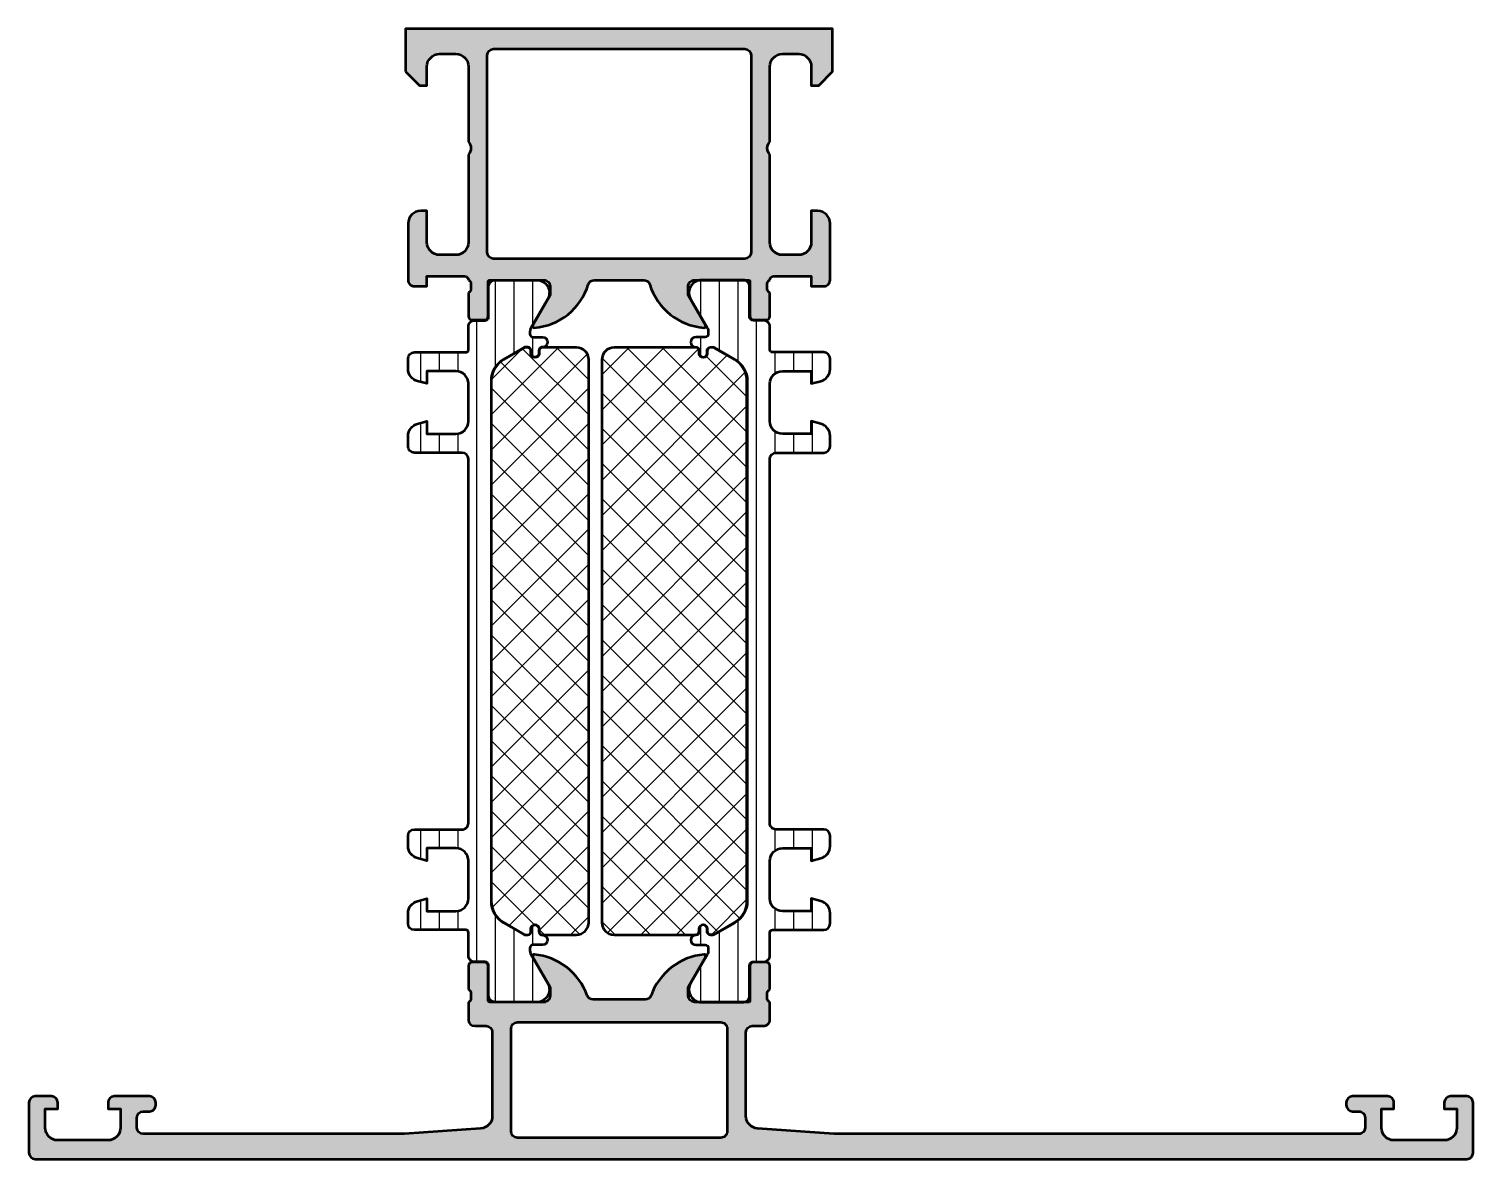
# Model space of a CAD drawing. Extents: x 0 to 115, y 0 to 90.
import ezdxf

# ---------------------------------------------------------------- set-up
doc = ezdxf.new("R2010")
doc.units = 0
for name, color, linetype, lineweight in [('0S-Alu contour', 7, 'Continuous', 50), ('0S-Alu hatch', 252, 'Continuous', 25), ('0S-Plastic contour', 254, 'Continuous', 50), ('0S-Plastic hatch', 253, 'Continuous', 25), ('0S-PT contour', 91, 'Continuous', 50), ('0S-PT hatch', 103, 'Continuous', 25)]:
    doc.layers.add(name, color=color, linetype=linetype, lineweight=lineweight)
pattern_1 = [(90, (0, 0), (-1.4859, 0), [])]
pattern_2 = [(135, (0, 0), (-1.403165018917055, -1.403165018917055), []), (225, (0, 0), (1.403165018917055, -1.403165018917055), [])]

# ---------------------------------------------------------------- blocks, each defined once
blk = doc.blocks.new('462590__4C46F3FE_B0D5_4509_83B2_9BEC58FC77A6_')
at = {"layer": '0S-Alu hatch'}
h = blk.add_hatch(color=256, dxfattribs=at)
edge = h.paths.add_edge_path()
edge.add_line((64.09999927007784, 1.999999999999998), (58.02875222008996, 2.433660503570563))
edge.add_ellipse((58.10000037836213, 3.431119503563675), major_axis=(-1.000000378362146, 0), ratio=1, start_angle=8.537736391645012e-06, end_angle=85.91432110671963, ccw=False)
edge.add_line((57.09999999999999, 3.431119354686194), (57.09999927007785, 10.1))
edge.add_ellipse((57.60000051613373, 10.09999890522808), major_axis=(-0.5000012460570792, 0), ratio=1, start_angle=270.0000591444224, end_angle=359.999874550462, ccw=False)
edge.add_line((57.59999999999999, 10.60000015128489), (58.49999927007786, 10.6))
edge.add_arc((58.49999999999999, 11.10000015128489), 0.5000000000000018, 269.9999163571098, 360)
edge.add_line((58.99999999999999, 11.10000015128489), (58.99999927007785, 12.50000000000002))
edge.add_ellipse((59.07883730821915, 12.76752101531992), major_axis=(-0.2788959122966102, 0), ratio=1, start_angle=-1.1645299000734894, end_angle=73.579834524734, ccw=False)
edge.add_line((58.79999899999997, 12.7731891512764), (58.79999827007785, 13.22678299999147))
edge.add_ellipse((59.07886817948583, 13.23244226912586), major_axis=(-0.2789273269157158, 0), ratio=1, start_angle=-73.57528143294257, end_angle=1.162576973642615, ccw=False)
edge.add_line((58.99999999999998, 13.49998715127638), (58.99999927007785, 15.37999800000001))
edge.add_arc((58.69999999999999, 15.3799981512849), 0.2999999999999971, 359.9999711101367, 450)
edge.add_line((58.69999999999999, 15.67999815128489), (57.72002495103507, 15.679998))
edge.add_arc((57.72002568095721, 15.37999815128489), 0.3000000000000025, 90.00013940493072, 180)
edge.add_line((57.4200256809572, 15.37999815128489), (57.42002495103506, 12.62))
edge.add_ellipse((57.30002619708657, 12.61999890523728), major_axis=(-0.1199987539534875, 0), ratio=1, start_angle=89.99975356382032, end_angle=180.0005227158989, ccw=False)
edge.add_line((57.3000256809572, 12.5000001512849), (52.99999927007791, 12.49999999999999))
edge.add_ellipse((53.00000025826094, 13.00000025825993), major_axis=(-0.5000002582609162, 0), ratio=1, start_angle=1.2253957095254009e-05, end_angle=89.99988676262433, ccw=False)
edge.add_line((52.50000000000004, 13.00000015128484), (52.49999927007801, 13.70000000000008))
edge.add_line((52.49999927007801, 13.70000000000008), (53.88149472770031, 16.09282032302754))
edge.add_arc((53.76188021535181, 16.1618803666366), 0.1381197846482755, 329.9997942543764, 455.6225775508021)
edge.add_arc((54.23822324117366, 11.32339128943759), 4.999999999999454, 95.62257755079135, 160.0499003679463)
edge.add_ellipse((49.06827747940504, 13.20000015128473), major_axis=(-0.4999999999998638, 0), ratio=1, start_angle=90, end_angle=160.0499003679443, ccw=False)
edge.add_line((49.06827747940504, 12.70000015128486), (44.93172179067283, 12.69999999999997))
edge.add_ellipse((44.93172286825109, 13.20000041769018), major_axis=(-0.5000004176913654, 0), ratio=1, start_angle=19.950114734894385, end_angle=89.99987651873028, ccw=False)
edge.add_arc((39.76177675882643, 11.32339128943797), 4.99999999999907, 19.95009963205469, 84.37742244920975)
edge.add_arc((40.23811978464816, 16.1618803666366), 0.138119784648277, 84.37742244920695, 210.00000000002)
edge.add_line((40.11850454237753, 16.09282047431242), (41.49999927007772, 13.70000000000004))
edge.add_line((41.49999927007772, 13.70000000000004), (41.49999927007779, 12.99999999999995))
edge.add_ellipse((41.00000051613199, 12.99999890523162), major_axis=(-0.4999987539470018, 0), ratio=1, start_angle=89.99994085547672, end_angle=180.000125449538, ccw=False)
edge.add_line((40.99999999999994, 12.50000015128488), (36.6999735891207, 12.5))
edge.add_ellipse((36.69997457730838, 12.62000025826154), major_axis=(-0.1200002582656046, 0), ratio=1, start_angle=5.107678987315012e-05, end_angle=89.9995281761573, ccw=False)
edge.add_line((36.57997431904282, 12.62000015128491), (36.57997358912068, 15.379998))
edge.add_arc((36.27997431904281, 15.3799981512849), 0.3000000000000114, 359.9999711101367, 449.9999999999986)
edge.add_line((36.27997431904282, 15.67999815128491), (35.2999992700779, 15.67999800000001))
edge.add_arc((35.30000000000003, 15.3799981512849), 0.3000000000000025, 90.00013940492939, 180)
edge.add_line((35.00000000000003, 15.37999815128491), (34.99999927007789, 13.49998699999149))
edge.add_ellipse((34.9211337662862, 13.2324440828782), major_axis=(-0.2789246855081249, 0), ratio=1, start_angle=178.8370704464279, end_angle=253.5756945011981, ccw=False)
edge.add_line((35.20000100000003, 13.22678315127639), (35.20000027007789, 12.7731889999915))
edge.add_ellipse((34.9211646370423, 12.76751920183788), major_axis=(-0.2788932714524706, 0), ratio=1, start_angle=106.41975240226569, end_angle=181.1648824805631, ccw=False)
edge.add_line((35, 12.50000015128486), (34.99999927007786, 11.10000000000001))
edge.add_arc((35.49999999999997, 11.10000015128489), 0.4999999999999787, 180.0000173297123, 269.9999999999984)
edge.add_line((35.49999999999996, 10.60000015128491), (36.39999927007786, 10.60000000000001))
edge.add_ellipse((36.40000025825801, 10.10000025825899), major_axis=(-0.4999997417419961, 0), ratio=1, start_angle=179.999987746043, end_angle=270.0001132371614, ccw=False)
edge.add_line((36.89999999999999, 10.10000015128491), (36.89999927007785, 3.431119203401317))
edge.add_ellipse((35.90000063117677, 3.431118035204107), major_axis=(-0.9999986389017651, 0), ratio=1, start_angle=94.085586094402, end_angle=180.0000669328046, ccw=False)
edge.add_line((35.97124704998791, 2.43366065485547), (29.89999927007783, 2.000000000000012))
edge.add_line((29.89999927007783, 2.000000000000012), (9.099999999999952, 1.999999999999999))
edge.add_ellipse((9.100000988183043, 2.500000258259947), major_axis=(-0.5000002582609251, 0), ratio=1, start_angle=1.2253957095254009e-05, end_angle=89.9998867626175, ccw=False)
edge.add_line((8.60000072992213, 2.500000151284898), (8.599999999999994, 3.299999999999996))
edge.add_ellipse((9.100001246055866, 3.299998905228085), major_axis=(-0.5000012460570721, 0), ratio=1, start_angle=270.00005914442215, end_angle=359.999874550462, ccw=False)
edge.add_line((9.100000729922131, 3.800000151284891), (9.599999999999994, 3.799999999999998))
edge.add_arc((9.600000729922131, 4.300000151284891), 0.4999999999999983, 269.9999163571097, 360)
edge.add_line((10.10000072992213, 4.300000151284891), (10.09999999999999, 4.499999999999994))
edge.add_arc((9.600000729922128, 4.500000151284892), 0.5000000000000018, 359.9999826492693, 449.9999999999996)
edge.add_line((9.600000729922131, 5.000000151284893), (6.799999999999985, 4.999999999999999))
edge.add_arc((6.800000729922119, 4.500000151284892), 0.5000000000000009, 90.00008364294067, 180)
edge.add_line((6.300000729922119, 4.500000151284891), (6.299999999999982, 4))
edge.add_line((6.299999999999982, 4), (7.299999999999982, 4))
edge.add_line((7.299999999999982, 4), (7.299999999999982, 2.500000000000002))
edge.add_ellipse((6.300001246054585, 2.499998905230756), major_axis=(-0.9999987539459965, 0), ratio=1, start_angle=89.99997042775118, end_angle=180.0000627218637, ccw=False)
edge.add_line((6.300000729922118, 1.500000151284893), (2.299999999999983, 1.499999999999998))
edge.add_ellipse((2.300000988182316, 2.500000258259714), major_axis=(-1.000000258260203, 0), ratio=1, start_angle=6.156649305921746e-06, end_angle=89.99994338133769, ccw=False)
edge.add_line((1.300000729922117, 2.500000151284894), (1.299999999999982, 3.999999999999998))
edge.add_line((1.299999999999982, 3.999999999999998), (2.299999999999982, 3.999999999999999))
edge.add_line((2.299999999999982, 3.999999999999999), (2.299999999999982, 4.5))
edge.add_arc((1.800000729922119, 4.500000151284893), 0.499999999999999, 359.9999826492693, 450)
edge.add_line((1.800000729922118, 5.000000151284893), (0.4999999999999723, 5))
edge.add_arc((0.5000007299221072, 4.500000151284893), 0.5, 90.00008364294072, 180)
edge.add_line((7.299221072e-07, 4.500000151284893), (-2.84e-14, 0.5))
edge.add_arc((0.5000007299221068, 0.500000151284894), 0.5, 180.0000173297123, 270)
edge.add_line((0.5000007299221066, 1.512848939e-07), (114.4999992700778, -1.42e-14))
edge.add_arc((114.5, 0.5000001512848798), 0.5, 269.9999163571098, 360)
edge.add_line((115, 0.5000001512848798), (114.9999992700778, 4.499999999999985))
edge.add_arc((114.5, 4.500000151284886), 0.5, 359.9999826492693, 449.9999999999968)
edge.add_line((114.5, 5.000000151284886), (113.1999992700778, 4.999999999999984))
edge.add_arc((113.2, 4.50000015128487), 0.500000000000008, 90.0000836429424, 180)
edge.add_line((112.7, 4.500000151284858), (112.6999992700778, 3.999999999999984))
edge.add_line((112.6999992700778, 3.999999999999984), (113.6999992700778, 3.999999999999984))
edge.add_line((113.6999992700778, 3.999999999999984), (113.6999992700779, 2.499999999999989))
edge.add_ellipse((112.7000005161324, 2.499998905230766), major_axis=(-0.9999987539460045, 0), ratio=1, start_angle=89.99997042774908, end_angle=180.0000627218637, ccw=False)
edge.add_line((112.6999999999999, 1.50000015128489), (108.6999992700779, 1.499999999999984))
edge.add_ellipse((108.7000002582602, 2.500000258259707), major_axis=(-1.000000258260211, 0), ratio=1, start_angle=6.156649305921746e-06, end_angle=89.99994338133911, ccw=False)
edge.add_line((107.7, 2.500000151284867), (107.6999992700778, 3.999999999999985))
edge.add_line((107.6999992700778, 3.999999999999985), (108.6999992700778, 3.999999999999985))
edge.add_line((108.6999992700778, 3.999999999999985), (108.6999992700778, 4.499999999999983))
edge.add_arc((108.2, 4.500000151284878), 0.5, 359.9999826492693, 450)
edge.add_line((108.2, 5.000000151284878), (105.3999992700778, 4.999999999999984))
edge.add_arc((105.3999999999999, 4.500000151284881), 0.4999999999999974, 90.0000836429375, 180)
edge.add_line((104.8999999999999, 4.500000151284895), (104.8999992700778, 4.299999999999991))
edge.add_arc((105.4, 4.300000151284889), 0.5, 180.0000173297123, 270.0000000000017)
edge.add_line((105.4, 3.800000151284889), (105.8999992700778, 3.799999999999984))
edge.add_ellipse((105.9000002582579, 3.300000258258938), major_axis=(-0.4999997417420232, 0), ratio=1, start_angle=179.999987746043, end_angle=270.0001132371606, ccw=False)
edge.add_line((106.3999999999999, 3.300000151284867), (106.3999992700778, 2.499999999999986))
edge.add_ellipse((105.900000516132, 2.499998905231638), major_axis=(-0.4999987539470445, 0), ratio=1, start_angle=89.9999408554815, end_angle=180.000125449538, ccw=False)
edge.add_line((105.9, 2.000000151284866), (64.09999927007784, 1.999999999999998))
edge = h.paths.add_edge_path()
edge.add_line((38.89999927007784, 10.90000000000001), (55.09999927007785, 10.89999999999999))
edge.add_ellipse((55.09999999999998, 10.40000015128489), major_axis=(-0.5, 0), ratio=1, start_angle=179.9999826492693, end_angle=270.00008364294075, ccw=False)
edge.add_line((55.59999927007785, 10.4), (55.59999999999998, 2.200000151284873))
edge.add_ellipse((55.09999999999998, 2.200000151284874), major_axis=(-0.5, 0), ratio=1, start_angle=89.9999163571099, end_angle=180, ccw=False)
edge.add_line((55.09999927007785, 1.69999999999998), (38.89999999999998, 1.700000151284888))
edge.add_ellipse((38.89999999999998, 2.200000151284888), major_axis=(-0.5, 0), ratio=1, start_angle=1.732971230694602e-05, end_angle=90, ccw=False)
edge.add_line((38.39999927007784, 2.199999999999993), (38.39999999999998, 10.4000001512849))
edge.add_ellipse((38.89999999999998, 10.4000001512849), major_axis=(-0.5, 0), ratio=1, start_angle=270.00008364294075, end_angle=360, ccw=False)
at = {"layer": '0S-Alu contour', "color": 7}
for points in [[(35.00000000000003, 15.37999815128491), (34.99999927007789, 13.49998699999149)], [(36.27997431904282, 15.67999815128491), (35.2999992700779, 15.67999800000001)], [(36.57997431904282, 12.62000015128491), (36.57997358912068, 15.379998)], [(40.11850454237753, 16.09282047431242), (41.49999927007772, 13.70000000000004), (41.49999927007779, 12.99999999999995)], [(52.50000000000004, 13.00000015128484), (52.49999927007801, 13.70000000000008), (53.88149472770031, 16.09282032302754)], [(57.4200256809572, 15.37999815128489), (57.42002495103506, 12.62)], [(58.69999999999999, 15.67999815128489), (57.72002495103507, 15.679998)], [(58.99999999999998, 13.49998715127638), (58.99999927007785, 15.37999800000001)], [(35.20000100000003, 13.22678315127639), (35.20000027007789, 12.7731889999915)], [(49.06827747940504, 12.70000015128486), (44.93172179067283, 12.69999999999997)], [(58.79999899999997, 12.7731891512764), (58.79999827007785, 13.22678299999147)], [(35, 12.50000015128486), (34.99999927007786, 11.10000000000001)], [(40.99999999999994, 12.50000015128488), (36.6999735891207, 12.5)], [(57.3000256809572, 12.5000001512849), (52.99999927007791, 12.49999999999999)], [(58.99999999999999, 11.10000015128489), (58.99999927007785, 12.50000000000002)], [(35.49999999999996, 10.60000015128491), (36.39999927007786, 10.60000000000001)], [(38.39999927007784, 2.199999999999993), (38.39999999999998, 10.4000001512849)], [(38.89999927007784, 10.90000000000001), (55.09999927007785, 10.89999999999999)], [(55.59999927007785, 10.4), (55.59999999999998, 2.200000151284874)], [(57.59999999999999, 10.60000015128489), (58.49999927007786, 10.6)], [(36.89999999999999, 10.10000015128491), (36.89999927007785, 3.431119203401317)], [(57.09999999999999, 3.431119354686194), (57.09999927007785, 10.1)], [(1.800000729922118, 5.000000151284893), (0.4999999999999723, 5)], [(9.600000729922131, 5.000000151284893), (6.799999999999985, 4.999999999999999)], [(108.2, 5.000000151284878), (105.3999992700778, 4.999999999999984)], [(114.5, 5.000000151284886), (113.1999992700778, 4.999999999999984)], [(7.299221072e-07, 4.500000151284893), (-2.84e-14, 0.5)], [(1.300000729922117, 2.500000151284894), (1.299999999999982, 3.999999999999998), (2.299999999999982, 3.999999999999999), (2.299999999999982, 4.5)], [(6.300000729922119, 4.500000151284891), (6.299999999999982, 4), (7.299999999999982, 4), (7.299999999999982, 2.500000000000002)], [(9.100000729922131, 3.800000151284891), (9.599999999999994, 3.799999999999998)], [(10.10000072992213, 4.300000151284891), (10.09999999999999, 4.499999999999994)], [(104.8999999999999, 4.500000151284895), (104.8999992700778, 4.299999999999991)], [(105.4, 3.800000151284889), (105.8999992700778, 3.799999999999984)], [(107.7, 2.500000151284867), (107.6999992700778, 3.999999999999985), (108.6999992700778, 3.999999999999985), (108.6999992700778, 4.499999999999983)], [(112.7, 4.500000151284858), (112.6999992700778, 3.999999999999984), (113.6999992700778, 3.999999999999984), (113.6999992700779, 2.499999999999989)], [(115, 0.5000001512848798), (114.9999992700778, 4.499999999999985)], [(8.60000072992213, 2.500000151284898), (8.599999999999994, 3.299999999999996)], [(35.97124704998791, 2.43366065485547), (29.89999927007783, 2.000000000000012), (9.099999999999952, 1.999999999999999)], [(64.09999927007784, 1.999999999999998), (58.02875222008996, 2.433660503570563)], [(106.3999999999999, 3.300000151284867), (106.3999992700778, 2.499999999999986)], [(6.300000729922118, 1.500000151284893), (2.299999999999983, 1.499999999999998)], [(55.09999927007785, 1.69999999999998), (38.89999999999998, 1.700000151284888)], [(105.9, 2.000000151284866), (64.09999927007784, 1.999999999999998)], [(112.6999999999999, 1.50000015128489), (108.6999992700779, 1.499999999999984)], [(0.5000007299221066, 1.512848939e-07), (114.4999992700778, -1.42e-14)]]:
    blk.add_lwpolyline(points, dxfattribs=at)
for centre, radius, start, end in [((40.23811978464816, 16.1618803666366), 0.138119784648277, 84.37742244920695, 210.00000000002), ((39.76177675882643, 11.32339128943797), 4.99999999999907, 19.95009963205469, 84.37742244920975), ((54.23822324117366, 11.32339128943759), 4.999999999999454, 95.62257755079135, 160.0499003679463), ((53.76188021535181, 16.1618803666366), 0.1381197846482755, 329.9997942543764, 95.62257755080215), ((35.30000000000003, 15.3799981512849), 0.3000000000000025, 90.00013940492939, 180), ((36.27997431904281, 15.3799981512849), 0.3000000000000114, 359.9999711101367, 89.99999999999864), ((57.72002568095721, 15.37999815128489), 0.3000000000000025, 90.00013940493072, 180), ((58.69999999999999, 15.3799981512849), 0.2999999999999971, 359.9999711101367, 90), ((35.49999999999997, 11.10000015128489), 0.4999999999999787, 180.0000173297123, 269.9999999999984), ((58.49999999999999, 11.10000015128489), 0.5000000000000018, 269.9999163571098, 0), ((0.5000007299221072, 4.500000151284893), 0.5, 90.00008364294072, 180), ((1.800000729922119, 4.500000151284893), 0.499999999999999, 359.9999826492693, 90.0000000000001), ((6.800000729922119, 4.500000151284892), 0.5000000000000009, 90.00008364294067, 180), ((9.600000729922128, 4.500000151284892), 0.5000000000000018, 359.9999826492693, 89.99999999999959), ((105.3999999999999, 4.500000151284881), 0.4999999999999974, 90.0000836429375, 180), ((108.2, 4.500000151284878), 0.5, 359.9999826492693, 90), ((113.2, 4.50000015128487), 0.500000000000008, 90.0000836429424, 180), ((114.5, 4.500000151284886), 0.5, 359.9999826492693, 89.99999999999675), ((9.600000729922131, 4.300000151284891), 0.4999999999999983, 269.9999163571097, 0), ((105.4, 4.300000151284889), 0.5, 180.0000173297123, 270.0000000000017), ((0.5000007299221068, 0.500000151284894), 0.5, 180.0000173297123, 270), ((114.5, 0.5000001512848798), 0.5, 269.9999163571098, 0)]:
    blk.add_arc(centre, radius, start, end, dxfattribs=at)
at = {"layer": '0S-Alu contour', "color": 7, "extrusion": (0, 0, -1)}
for centre, radius, start, end in [((-34.9211337662862, 13.2324440828782), 0.2789246855081249, 106.4243054988019, 181.1629295535721), ((-34.9211646370423, 12.76751920183788), 0.2788932714524706, 178.8351175194369, 253.5802475977343), ((-41.00000051613199, 12.99999890523162), 0.4999987539470018, 179.999874550462, 270.0000591445233), ((-44.93172286825109, 13.20000041769018), 0.5000004176913654, 270.0001234812698, 340.0498852651056), ((-49.06827747940504, 13.20000015128473), 0.4999999999998638, 199.9500996320558, 270), ((-53.00000025826094, 13.00000025825993), 0.5000002582609162, 270.0001132373757, 359.9999877460429), ((-59.07883730821915, 12.76752101531992), 0.2788959122966102, 286.420165475266, 1.16452990007339), ((-59.07886817948583, 13.23244226912586), 0.2789273269157158, 358.8374230263574, 73.57528143294259), ((-36.69997457730838, 12.62000025826154), 0.1200002582656046, 270.0004718238427, 359.9999489232101), ((-57.30002619708657, 12.61999890523728), 0.1199987539534875, 179.9994772841011, 270.0002464361797), ((-36.40000025825801, 10.10000025825899), 0.4999997417419961, 89.99988676283861, 180.0000122539571), ((-38.89999999999998, 10.4000001512849), 0.5, 0, 89.99991635705926), ((-55.09999999999998, 10.40000015128489), 0.5, 89.99991635705926, 180.0000173507308), ((-57.60000051613373, 10.09999890522808), 0.5000012460570792, 0.0001254495380173, 89.99994085557763), ((-9.100001246055866, 3.299998905228085), 0.5000012460570721, 0.0001254495380173, 89.99994085557785), ((-105.9000002582579, 3.300000258258938), 0.4999997417420232, 89.99988676283944, 180.0000122539571), ((-2.300000988182316, 2.500000258259714), 1.000000258260203, 270.0000566186624, 359.9999938433507), ((-6.300001246054585, 2.499998905230756), 0.9999987539459965, 179.9999372781363, 270.0000295722489), ((-9.100000988183043, 2.500000258259947), 0.5000002582609251, 270.0001132373825, 359.9999877460429), ((-35.90000063117677, 3.431118035204107), 0.9999986389017651, 179.9999330671954, 265.914413905598), ((-58.10000037836213, 3.431119503563675), 1.000000378362146, 274.0856788932804, 359.9999914622636), ((-105.900000516132, 2.499998905231638), 0.4999987539470445, 179.999874550462, 270.0000591445185), ((-108.7000002582602, 2.500000258259707), 1.000000258260211, 270.0000566186609, 359.9999938433507), ((-112.7000005161324, 2.499998905230766), 0.9999987539460045, 179.9999372781363, 270.0000295722509), ((-38.89999999999998, 2.200000151284888), 0.5, 270, 359.9999826702877), ((-55.09999999999998, 2.200000151284874), 0.5, 180, 270.0000836428901)]:
    blk.add_arc(centre, radius, start, end, dxfattribs=at)
blk = doc.blocks.new('345110__4927C524_B477_42C3_8985_33E6DEE008B9_')
at = {"layer": '0S-Alu hatch'}
h = blk.add_hatch(color=256, dxfattribs=at)
edge = h.paths.add_edge_path()
edge.add_line((30.00004422857401, 86.5999677690238), (31.10001981451151, 85.49999242150488))
edge.add_line((31.10001981451151, 85.49999242150488), (31.69999540044901, 85.49999242150488))
edge.add_line((31.69999540044901, 85.49999242150488), (31.69999540044901, 87.0004499467582))
edge.add_ellipse((32.70008179972455, 87.00035591739982), major_axis=(-1.000086403695916, 0), ratio=1, start_angle=270.004949886159, end_angle=359.99461298015063, ccw=False)
edge.add_line((32.69999540044902, 88.00044231736364), (34.000044228574, 88.00044231736364))
edge.add_ellipse((33.9999894198858, 87.0003875090645), major_axis=(-1.000054809801082, 0), ratio=1, start_angle=180.002703004082, end_angle=269.99685986559376, ccw=False)
edge.add_line((35.00004422857401, 87.0004346879711), (35.00004422857401, 80.99999957406224))
edge.add_ellipse((34.47520488825566, 80.49999957406226), major_axis=(-0.7248836686985038, 0), ratio=1, start_angle=136.3884232636862, end_angle=223.6115767363138, ccw=False)
edge.add_line((35.00004422857401, 79.99999957406226), (35.00004422857401, 72.99999957406224))
edge.add_ellipse((33.99998543084504, 73.00005837179123), major_axis=(-1.000058799457453, 0), ratio=1, start_angle=90.003368663642, end_angle=179.996631336242, ccw=False)
edge.add_line((34.00004422857403, 71.99999957406226), (32.699995400449, 71.99999957406226))
edge.add_ellipse((32.70008287101794, 73.00008704463119), major_axis=(-1.000087474394144, 0), ratio=1, start_angle=0.005011256110094564, end_angle=89.99498874391821, ccw=False)
edge.add_line((31.69999540044901, 72.99999957406175), (31.69999540044901, 75.49999957406224))
edge.add_line((31.69999540044901, 75.49999957406224), (31.19999540044901, 75.49999957406224))
edge.add_arc((31.20008287101796, 74.49991210349332), 1.000087474394158, 90.00501125608184, 179.9949887438899)
edge.add_line((30.19999540044902, 74.49999957406276), (30.20005643560526, 69.99999957406226))
edge.add_arc((30.70002569498461, 69.99997646242528), 0.499969259913529, 179.9973514386468, 270.0035228322333)
edge.add_line((30.70005643560527, 69.50000720345679), (31.70005643560526, 69.49999957406226))
edge.add_line((31.70005643560526, 69.49999957406226), (31.70005643560525, 70.29999499642554))
edge.add_line((31.70005643560525, 70.29999499642554), (34.69999721518597, 70.29999499642554))
edge.add_ellipse((34.69992373462045, 69.9999950054245), major_axis=(-0.3000000000000338, 0), ratio=1, start_angle=180.024914814169, end_angle=269.9859662455902, ccw=False)
edge.add_ellipse((34.92108725971384, 69.73260486708922), major_axis=(-0.2788950563274112, 0), ratio=1, start_angle=178.8354106258941, end_angle=253.5801235805034, ccw=False)
edge.add_line((35.19992470625686, 69.72693645909081), (35.19992470625687, 69.27334245909081))
edge.add_ellipse((34.92105661061367, 69.26768179961378), major_axis=(-0.2789255417371784, 0), ratio=1, start_angle=106.42459455535919, end_angle=181.1628700728806, ccw=False)
edge.add_line((34.99992370625687, 69.00013845909082), (34.99992370625687, 67.12012745908228))
edge.add_arc((35.29992370625687, 67.12012745908228), 0.2999999999999971, 180, 270)
edge.add_line((35.29992370625687, 66.8201274590823), (36.27989802529965, 66.8201274590823))
edge.add_arc((36.27989802529965, 67.12012745908228), 0.2999999999999971, 270, 360)
edge.add_line((36.57989802529965, 67.12012745908228), (36.57989802529965, 69.88012910042598))
edge.add_ellipse((36.69989802529967, 69.88012910042595), major_axis=(-0.1200000000000187, 0), ratio=1, start_angle=269.99990065166475, end_angle=360, ccw=False)
edge.add_line((36.69989823337433, 70.00012910042578), (40.99992215826151, 70.00012164437474))
edge.add_ellipse((40.99993504051518, 69.50013452676679), major_axis=(-0.4999871177739289, 0), ratio=1, start_angle=179.9993980350858, end_angle=270.0014762355657, ccw=False)
edge.add_line((41.49992215826151, 69.50012927376724), (41.49992215826151, 68.80012469613257))
edge.add_line((41.49992215826151, 68.80012469613257), (40.11785154607816, 66.40630031446209))
edge.add_arc((40.23623731597507, 66.33795048281695), 0.1367000000000039, 150.0000814796172, 274.3397826725443)
edge.add_arc((39.87716225525233, 71.06955298671195), 4.881907809369219, 274.3397826725372, 343.0454840365642)
edge.add_ellipse((45.02515379858633, 69.50012164437484), major_axis=(-0.499999999999915, 0), ratio=1, start_angle=269.9999999999984, end_angle=343.04548403656656, ccw=False)
edge.add_line((45.02515379858635, 70.00012164437474), (48.95788480078621, 70.00012164437474))
edge.add_ellipse((48.9578848007863, 69.50012164437481), major_axis=(-0.4999999999999432, 0), ratio=1, start_angle=197.2895527157427, end_angle=270.0000000000106, ccw=False)
edge.add_arc((54.13592780200684, 71.1118667470228), 4.923085062803216, 197.2895527157344, 265.5272736079399)
edge.add_arc((53.7626637646576, 66.34005829237509), 0.1367000000000132, 265.5272736079397, 389.9999185203864)
edge.add_line((53.88104953455452, 66.40840812402024), (52.50019586279032, 68.80012469613257))
edge.add_line((52.50019586279032, 68.80012469613257), (52.50019586279032, 69.50012927376929))
edge.add_ellipse((53.00018298053668, 69.50013452676677), major_axis=(-0.4999871177739523, 0), ratio=1, start_angle=-90.00147623556319, end_angle=0.0006019649143240713, ccw=False)
edge.add_line((53.00019586279032, 70.00012164437474), (57.30021978766154, 70.0001291004258))
edge.add_ellipse((57.30021999573622, 69.88012910042598), major_axis=(-0.1200000000000002, 0), ratio=1, start_angle=180, end_angle=270.0000993483421, ccw=False)
edge.add_line((57.42021999573623, 69.88012910042598), (57.42021999573623, 67.120127459043))
edge.add_arc((57.72021999573621, 67.120127459043), 0.2999999999999971, 180, 270)
edge.add_line((57.72021999573621, 66.82012745904301), (58.70019431477901, 66.82012745904301))
edge.add_arc((58.70019431477901, 67.120127459043), 0.2999999999999971, 270, 360)
edge.add_line((59.000194314779, 67.120127459043), (59.000194314779, 69.00013845905153))
edge.add_ellipse((59.07906141042218, 69.26768179957448), major_axis=(-0.2789255417371599, 0), ratio=1, start_angle=-1.1628700728833792, end_angle=73.57540544464422, ccw=False)
edge.add_line((58.80019331477901, 69.27334245905152), (58.80019331477901, 69.72693645905152))
edge.add_ellipse((59.079030761322, 69.7326048670499), major_axis=(-0.2788950563273741, 0), ratio=1, start_angle=-73.58012358051297, end_angle=1.1645893740997053, ccw=False)
edge.add_ellipse((59.30019428644307, 69.99999500539685), major_axis=(-0.3000000000276696, 0), ratio=1, start_angle=270.0140337566381, end_angle=359.9750851880692, ccw=False)
edge.add_line((59.30012080586587, 70.29999499642554), (62.30006146623728, 70.29999499642554))
edge.add_line((62.30006146623728, 70.29999499642554), (62.30006146623728, 69.49999957406226))
edge.add_line((62.30006146623728, 69.49999957406226), (63.30006146623727, 69.50000720345679))
edge.add_arc((63.30009220685794, 69.99997646242527), 0.4999692599135209, 269.9964771677659, 360.0026485613531)
edge.add_line((63.80006146623728, 69.99999957406229), (63.80012250139353, 74.49999957406226))
edge.add_arc((62.80003503082459, 74.49991210349332), 1.000087474394158, 0.0050112561101264, 89.99498874391819)
edge.add_line((62.80012250139353, 75.49999957406224), (62.30012250139353, 75.49999957406224))
edge.add_line((62.30012250139353, 75.49999957406224), (62.30012250139353, 72.99999957406224))
edge.add_ellipse((61.30003510392049, 73.00008697152487), major_axis=(-1.000087401291862, 0), ratio=1, start_angle=90.00501389831959, end_angle=179.9949929319336, ccw=False)
edge.add_line((61.30012262060282, 71.99999957406226), (60.00007379247782, 71.99999957406226))
edge.add_ellipse((60.00013259020679, 73.00005837179123), major_axis=(-1.000058799457453, 0), ratio=1, start_angle=0.0033686637580103707, end_angle=89.9966313363588, ccw=False)
edge.add_line((59.00007379247782, 72.99999957406021), (59.00007379247782, 79.99999957406226))
edge.add_ellipse((59.52491313279617, 80.49999957406226), major_axis=(-0.7248836686985038, 0), ratio=1, start_angle=-43.61157673631379, end_angle=43.61157673631379, ccw=False)
edge.add_line((59.00007379247782, 80.99999957406224), (59.00007379247782, 87.0004346879691))
edge.add_ellipse((60.00012860116605, 87.00038750906447), major_axis=(-1.000054809801089, 0), ratio=1, start_angle=270.00314013440743, end_angle=359.997296995918, ccw=False)
edge.add_line((60.00007379247782, 88.00044231736364), (61.30012262060282, 88.00044231736364))
edge.add_ellipse((61.3000361749872, 87.00035599027989), major_axis=(-1.000086330819863, 0), ratio=1, start_angle=180.0053828449331, end_angle=269.9950474586182, ccw=False)
edge.add_line((62.30012250139353, 87.00044994675758), (62.30012250139353, 85.49999242150488))
edge.add_line((62.30012250139353, 85.49999242150488), (62.90009808733103, 85.49999242150488))
edge.add_line((62.90009808733103, 85.49999242150488), (64.00007367804156, 86.5999677690238))
edge.add_line((64.00007367804156, 86.5999677690238), (64.00004316046343, 89.9999998487151))
edge.add_line((64.00004316046343, 89.9999998487151), (30.00004422857401, 89.9999998487151))
edge.add_line((30.00004422857401, 89.9999998487151), (30.00004422857401, 86.5999677690238))
edge = h.paths.add_edge_path()
edge.add_line((37.00005758001444, 88.39999370896521), (57.00005853368875, 88.39999370896521))
edge.add_ellipse((57.00005579282115, 87.8999909680976), major_axis=(-0.5000027408751199, 0), ratio=1, start_angle=180.0003140784808, end_angle=269.99968592142943, ccw=False)
edge.add_line((57.50005853368875, 87.89999370896523), (57.50005853368875, 72.19999652230524))
edge.add_ellipse((57.00005579282114, 72.19999926317206), major_axis=(-0.500002740875127, 0), ratio=1, start_angle=90.00031407857142, end_angle=179.9996859215194, ccw=False)
edge.add_line((57.00005853368875, 71.69999652230445), (37.00005758001444, 71.69999652230445))
edge.add_ellipse((37.00006032088204, 72.19999926317205), major_axis=(-0.5000027408751128, 0), ratio=1, start_angle=0.00031407848081244083, end_angle=89.99968592143023, ccw=False)
edge.add_line((36.50005758001444, 72.19999652230445), (36.50005758001444, 87.89999370896442))
edge.add_ellipse((37.00006032088205, 87.8999909680976), major_axis=(-0.500002740875127, 0), ratio=1, start_angle=270.0003140785705, end_angle=359.99968592151924, ccw=False)
at = {"layer": '0S-Alu contour', "color": 7}
for points in [[(62.30012250139353, 87.00044994675758), (62.30012250139353, 85.49999242150488), (62.90009808733103, 85.49999242150488), (64.00007367804156, 86.5999677690238), (64.00004316046343, 89.9999998487151), (30.00004422857401, 89.9999998487151), (30.00004422857401, 86.5999677690238)], [(32.69999540044902, 88.00044231736364), (34.000044228574, 88.00044231736364)], [(36.50005758001444, 72.19999652230445), (36.50005758001444, 87.89999370896442)], [(37.00005758001444, 88.39999370896521), (57.00005853368875, 88.39999370896521)], [(57.50005853368875, 87.89999370896523), (57.50005853368875, 72.19999652230524)], [(60.00007379247782, 88.00044231736364), (61.30012262060282, 88.00044231736364)], [(30.00004422857401, 86.5999677690238), (31.10001981451151, 85.49999242150488), (31.69999540044901, 85.49999242150488), (31.69999540044901, 87.0004499467582)], [(35.00004422857401, 87.0004346879711), (35.00004422857401, 80.99999957406224)], [(59.00007379247782, 80.99999957406224), (59.00007379247782, 87.0004346879691)], [(35.00004422857401, 79.99999957406226), (35.00004422857401, 72.99999957406224)], [(59.00007379247782, 72.99999957406021), (59.00007379247782, 79.99999957406226)], [(31.69999540044901, 72.99999957406175), (31.69999540044901, 75.49999957406224), (31.19999540044901, 75.49999957406224)], [(62.80012250139353, 75.49999957406224), (62.30012250139353, 75.49999957406224), (62.30012250139353, 72.99999957406224)], [(30.19999540044902, 74.49999957406276), (30.20005643560526, 69.99999957406226)], [(63.80006146623728, 69.99999957406229), (63.80012250139353, 74.49999957406226)], [(34.00004422857403, 71.99999957406226), (32.699995400449, 71.99999957406226)], [(57.00005853368875, 71.69999652230445), (37.00005758001444, 71.69999652230445)], [(61.30012262060282, 71.99999957406226), (60.00007379247782, 71.99999957406226)], [(30.70005643560527, 69.50000720345679), (31.70005643560526, 69.49999957406226), (31.70005643560525, 70.29999499642554), (34.69999721518597, 70.29999499642554)], [(59.30012080586587, 70.29999499642554), (62.30006146623728, 70.29999499642554), (62.30006146623728, 69.49999957406226), (63.30006146623727, 69.50000720345679)], [(35.19992470625686, 69.72693645909081), (35.19992470625687, 69.27334245909081)], [(36.57989802529965, 67.12012745908228), (36.57989802529965, 69.88012910042598)], [(36.69989823337433, 70.00012910042578), (40.99992215826151, 70.00012164437474)], [(41.49992215826151, 69.50012927376724), (41.49992215826151, 68.80012469613257), (40.11785154607816, 66.40630031446209)], [(45.02515379858635, 70.00012164437474), (48.95788480078621, 70.00012164437474)], [(53.88104953455452, 66.40840812402024), (52.50019586279032, 68.80012469613257), (52.50019586279032, 69.50012927376929)], [(53.00019586279032, 70.00012164437474), (57.30021978766154, 70.0001291004258)], [(57.42021999573623, 69.88012910042598), (57.42021999573623, 67.120127459043)], [(58.80019331477901, 69.27334245905152), (58.80019331477901, 69.72693645905152)], [(34.99992370625687, 69.00013845909082), (34.99992370625687, 67.12012745908228)], [(59.000194314779, 67.120127459043), (59.000194314779, 69.00013845905153)], [(35.29992370625687, 66.8201274590823), (36.27989802529965, 66.8201274590823)], [(57.72021999573621, 66.82012745904301), (58.70019431477901, 66.82012745904301)]]:
    blk.add_lwpolyline(points, dxfattribs=at)
at = {"layer": '0S-Alu contour', "color": 7, "extrusion": (0, 0, -1)}
for centre, radius, start, end in [((-32.70008179972455, 87.00035591739982), 1.000086403695916, 0.0053870198493499, 89.99505011384096), ((-33.9999894198858, 87.0003875090645), 1.000054809801082, 90.00314013440622, 179.997296995918), ((-37.00006032088205, 87.8999909680976), 0.500002740875127, 0.0003140784807261, 89.99968592142947), ((-57.00005579282115, 87.8999909680976), 0.5000027408751199, 90.00031407857054, 179.9996859215192), ((-60.00012860116605, 87.00038750906447), 1.000054809801089, 0.0027030040819815, 89.99685986559255), ((-61.3000361749872, 87.00035599027989), 1.000086330819863, 90.00495254138177, 179.9946171550669), ((-34.47520488825566, 80.49999957406226), 0.7248836686985038, 136.3884232636862, 223.6115767363138), ((-59.52491313279617, 80.49999957406226), 0.7248836686985038, 316.3884232636862, 43.61157673631377), ((-32.70008287101794, 73.00008704463119), 1.000087474394144, 270.0050112560818, 359.9949887438899), ((-33.99998543084504, 73.00005837179123), 1.000058799457453, 180.003368663758, 269.996631336358), ((-60.00013259020679, 73.00005837179123), 1.000058799457453, 270.0033686636412, 359.996631336242), ((-61.30003510392049, 73.00008697152487), 1.000087401291862, 180.0050070680665, 269.9949861016804), ((-37.00006032088204, 72.19999926317205), 0.5000027408751128, 270.0003140785698, 359.9996859215192), ((-57.00005579282114, 72.19999926317206), 0.500002740875127, 180.0003140784807, 269.9996859214286), ((-34.69992373462045, 69.9999950054245), 0.3000000000000338, 90.01403375440981, 179.975085185831), ((-59.30019428644307, 69.99999500539685), 0.3000000000276696, 0.0249148119308007, 89.98596624336184), ((-34.92108725971384, 69.73260486708922), 0.2788950563274112, 106.4198764194966, 181.164589374106), ((-34.92105661061367, 69.26768179961378), 0.2789255417371784, 178.8371299271194, 253.5754054446408), ((-36.69989802529967, 69.88012910042595), 0.1200000000000188, 0, 90.00009934833525), ((-40.99993504051518, 69.50013452676679), 0.499987117773929, 89.99852376443432, 180.0006019649143), ((-45.02515379858633, 69.50012164437484), 0.499999999999915, 16.95451596343344, 90.0000000000016), ((-48.9578848007863, 69.50012164437481), 0.4999999999999432, 89.99999999998941, 162.7104472842573), ((-53.00018298053668, 69.50013452676677), 0.4999871177739523, 359.9993980350857, 90.00147623556323), ((-57.30021999573622, 69.88012910042598), 0.1200000000000002, 89.99990065165794, 180), ((-59.079030761322, 69.7326048670499), 0.2788950563273741, 358.8354106259003, 73.58012358051296), ((-59.07906141042218, 69.26768179957448), 0.2789255417371599, 286.4245945553559, 1.162870072883403)]:
    blk.add_arc(centre, radius, start, end, dxfattribs=at)
at = {"layer": '0S-Alu contour', "color": 7}
for centre, radius, start, end in [((31.20008287101796, 74.49991210349332), 1.000087474394158, 90.00501125608184, 179.9949887438899), ((62.80003503082459, 74.49991210349332), 1.000087474394158, 0.0050112561101264, 89.99498874391819), ((30.70002569498461, 69.99997646242528), 0.499969259913529, 179.9973514386468, 270.0035228322333), ((39.87716225525233, 71.06955298671195), 4.881907809369219, 274.3397826725372, 343.0454840365642), ((54.13592780200684, 71.1118667470228), 4.923085062803216, 197.2895527157344, 265.5272736079399), ((63.30009220685794, 69.99997646242527), 0.4999692599135209, 269.9964771677659, 0.0026485613531484), ((35.29992370625687, 67.12012745908228), 0.2999999999999971, 180, 270), ((36.27989802529965, 67.12012745908228), 0.2999999999999971, 270, 0), ((57.72021999573621, 67.120127459043), 0.2999999999999971, 180, 270), ((58.70019431477901, 67.120127459043), 0.2999999999999971, 270, 0), ((40.23623731597507, 66.33795048281695), 0.1367000000000039, 150.0000814796172, 274.3397826725443), ((53.7626637646576, 66.34005829237509), 0.1367000000000132, 265.5272736079397, 29.99991852038641)]:
    blk.add_arc(centre, radius, start, end, dxfattribs=at)
blk = doc.blocks.new('284597__EB45C29D_2BEA_4F3C_B170_EEB156AF9624___F78159AC_2E2B_49CC_8DCA_907E522DD511_')
at = {"layer": '0S-Plastic hatch'}
h = blk.add_hatch(dxfattribs=at)
h.set_pattern_fill('ANSI31', color=256, scale=0.4680000000000001, angle=45, style=0)
h.set_pattern_definition(pattern_1)
edge = h.paths.add_edge_path()
edge.add_ellipse((31.19999927007807, 62.91925077667281), major_axis=(-0.9999999999999246, 0), ratio=1, start_angle=0, end_angle=75.00000000000142, ccw=False)
edge.add_line((30.19999927007815, 62.91925077667278), (30.19999927007815, 63.75000000004718))
edge.add_ellipse((30.69999927007814, 63.75000000004718), major_axis=(-0.4999999999999965, 0), ratio=1, start_angle=270.00000000000284, end_angle=360, ccw=False)
edge.add_line((30.69999927007812, 64.25000000004718), (34.79999927007813, 64.25000000004712))
edge.add_arc((34.79999927007814, 64.45000000004713), 0.2000000000000028, 269.999999999998, 360)
edge.add_line((34.99999927007814, 64.45000000004711), (34.99999927007814, 66.29000567895665))
edge.add_ellipse((35.49999659117584, 66.29000567895665), major_axis=(-0.4999973210976946, 0), ratio=1, start_angle=269.9996930179746, end_angle=360, ccw=False)
edge.add_line((35.49999927008503, 66.79000300004716), (36.31033060341838, 66.79000300004716))
edge.add_arc((36.31033060341839, 67.09000300004716), 0.2999999999999971, 269.9999999999973, 360)
edge.add_line((36.61033060341839, 67.09000300004713), (36.60999865302136, 69.49000138298342))
edge.add_ellipse((37.10999463045999, 69.49000402260852), major_axis=(-0.4999959774456046, 0), ratio=1, start_angle=-90.00030248118168, end_angle=0.0003024817733034979, ccw=False)
edge.add_line((37.10999727008503, 69.99000000004716), (40.58653876818453, 69.99000000004716))
edge.add_ellipse((40.44422811919317, 69.00018192532431), major_axis=(-0.9999960709244742, 0), ratio=1, start_angle=147.2729839001598, end_angle=261.81839194810016, ccw=False)
edge.add_line((41.28548076818453, 68.45954700004717), (39.96696391887338, 66.17580851337488))
edge.add_arc((40.39997663560373, 65.92580853907532), 0.4999999999999856, 150.0000034006544, 180.0057438232341)
edge.add_line((39.8999766381162, 65.9257584147615), (39.89999927008756, 65.7000000000647))
edge.add_arc((40.14999927010504, 65.70000000006468), 0.2500000000174865, 180, 270.0000000000017)
edge.add_line((40.14999927010505, 65.4500000000472), (40.90040590946913, 65.45000000004715))
edge.add_ellipse((40.90040590946913, 65.05074092693039), major_axis=(-0.3992590731167667, 0), ratio=1, start_angle=90, end_angle=270, ccw=False)
edge.add_arc((40.90040590946911, 64.35000000004706), 0.3014818537665747, 89.99999999999729, 180)
edge.add_line((40.59892405570255, 64.35000000004712), (40.59892405570255, 64.1494292047609))
edge.add_ellipse((40.29949485098879, 64.14942920476093), major_axis=(-0.2994292047137605, 0), ratio=1, start_angle=0, end_angle=180, ccw=False)
edge.add_line((40.00006564627503, 64.14942920476093), (40.00006564627503, 64.35000000004723))
edge.add_arc((39.70006564627507, 64.3500000000472), 0.2999999999999687, 0, 86.60636072854707)
edge.add_line((39.71782431216349, 64.64947392175966), (39.53498646061771, 64.6494739217597))
edge.add_arc((39.5349864606176, 64.4494739217596), 0.2000000000000739, 89.99999999996743, 119.9999999999645)
edge.add_line((39.43498646061767, 64.62267900251663), (37.79999927007812, 63.6787187079369))
edge.add_arc((38.79999927007803, 61.94666790036811), 1.999999999999881, 119.9999999999991, 180)
edge.add_line((36.79999927007815, 61.94666790036815), (36.79999927007815, 20.55333209967902))
edge.add_arc((38.79999927007811, 20.55333209967904), 1.999999999999957, 180, 240.0000000000009)
edge.add_line((37.79999927007815, 18.82128129211018), (39.43498646061765, 17.87732099753067))
edge.add_arc((39.53498646061786, 18.05052607828744), 0.2000000000000044, 239.9999999999321, 269.9999999999288)
edge.add_line((39.53498646061761, 17.85052607828743), (39.71782431216351, 17.85052607828749))
edge.add_arc((39.70006564627508, 18.14999999999994), 0.2999999999999465, 273.3936392714545, 360)
edge.add_line((40.00006564627502, 18.14999999999993), (40.00006564627502, 18.35057079528619))
edge.add_ellipse((40.29949485098879, 18.35057079528619), major_axis=(-0.2994292047137676, 0), ratio=1, start_angle=180, end_angle=360, ccw=False)
edge.add_line((40.59892405570256, 18.35057079528622), (40.59892405570255, 18.14999999999993))
edge.add_arc((40.90040590946908, 18.15000000000002), 0.3014818537665249, 180, 270.0000000000108)
edge.add_ellipse((40.90040590946913, 17.44925907311674), major_axis=(-0.3992590731167524, 0), ratio=1, start_angle=90, end_angle=270, ccw=False)
edge.add_line((40.90040590946913, 17.04999999999999), (40.149999270105, 17.04999999999996))
edge.add_arc((40.14999927010502, 16.79999999998248), 0.2500000000174793, 90.00000000000325, 180)
edge.add_line((39.89999927008754, 16.7999999999824), (39.8999766381162, 16.5742415852856))
edge.add_arc((40.39997663560375, 16.57419146097178), 0.4999999999999961, 179.9942561767658, 209.9999965993444)
edge.add_line((39.96696391887338, 16.32419148667223), (41.28548076818452, 14.04045299999995))
edge.add_ellipse((40.44422811919318, 13.4998180747228), major_axis=(-0.9999960709244679, 0), ratio=1, start_angle=98.1816080518995, end_angle=212.7270160998411, ccw=False)
edge.add_line((40.58653876818453, 12.50999999999996), (37.10999727008504, 12.50999999999996))
edge.add_ellipse((37.10999463045998, 13.00999597743859), major_axis=(-0.4999959774455922, 0), ratio=1, start_angle=-0.0003024817733034979, end_angle=90.00030248118418, ccw=False)
edge.add_line((36.60999865302136, 13.00999861706367), (36.61033060341838, 15.40999699999995))
edge.add_arc((36.31033060341837, 15.40999699999995), 0.3000000000000114, 0, 90)
edge.add_line((36.31033060341837, 15.70999699999996), (35.49999927008502, 15.70999699999996))
edge.add_ellipse((35.49999659117582, 16.20999432109046), major_axis=(-0.4999973210976841, 0), ratio=1, start_angle=0, end_angle=90.00030698202619, ccw=False)
edge.add_line((34.99999927007814, 16.20999432109047), (34.99999927007814, 18.0499999999999))
edge.add_arc((34.79999927007813, 18.04999999999996), 0.200000000000017, 0, 89.99999999998983)
edge.add_line((34.79999927007816, 18.24999999999997), (30.69999927007813, 18.24999999999992))
edge.add_ellipse((30.69999927007814, 18.74999999999991), major_axis=(-0.4999999999999894, 0), ratio=1, start_angle=0, end_angle=89.9999999999996, ccw=False)
edge.add_line((30.19999927007815, 18.74999999999992), (30.19999927007815, 19.58074922337429))
edge.add_ellipse((31.19999927007813, 19.58074922337431), major_axis=(-0.9999999999999822, 0), ratio=1, start_angle=285.0000000000006, end_angle=360, ccw=False)
edge.add_line((30.9411802249756, 20.54667504966336), (31.69999927007814, 20.74999999999998))
edge.add_line((31.69999927007814, 20.74999999999998), (31.69999927007814, 19.74999999999998))
edge.add_line((31.69999927007814, 19.74999999999998), (33.99999927007814, 19.74999999999998))
edge.add_arc((33.99999927007814, 20.74999999999997), 0.9999999999999964, 270, 360)
edge.add_line((34.99999927007813, 20.74999999999998), (34.99999927007814, 23.75000000000004))
edge.add_arc((33.99999927007821, 23.74999999999999), 0.999999999999936, 0, 90.00000000000244)
edge.add_line((33.99999927007816, 24.74999999999992), (31.69999927007815, 24.74999999999995))
edge.add_line((31.69999927007815, 24.74999999999995), (31.69999927007815, 23.75000000000003))
edge.add_line((31.69999927007815, 23.75000000000003), (30.94118022497569, 23.95332495033652))
edge.add_ellipse((31.19999927007823, 24.91925077662568), major_axis=(-1.000000000000096, 0), ratio=1, start_angle=0, end_angle=75.00000000000011, ccw=False)
edge.add_line((30.19999927007813, 24.91925077662567), (30.19999927007814, 25.75000000000001))
edge.add_ellipse((30.69999927007811, 25.75000000000001), major_axis=(-0.4999999999999645, 0), ratio=1, start_angle=270.00000000000125, end_angle=360, ccw=False)
edge.add_line((30.6999992700781, 26.24999999999998), (34.49999927007814, 26.24999999999998))
edge.add_arc((34.49999927007816, 26.74999999999996), 0.4999999999999823, 269.9999999999984, 360)
edge.add_line((34.99999927007813, 26.74999999999995), (34.99999927007814, 55.75000000004711))
edge.add_arc((34.49999927007814, 55.75000000004716), 0.5, 0, 89.9999999999992)
edge.add_line((34.49999927007815, 56.25000000004716), (30.69999927007807, 56.25000000004716))
edge.add_ellipse((30.69999927007812, 56.75000000004712), major_axis=(-0.4999999999999645, 0), ratio=1, start_angle=0, end_angle=89.99999999999511, ccw=False)
edge.add_line((30.19999927007815, 56.75000000004715), (30.19999927007814, 57.58074922342157))
edge.add_ellipse((31.19999927007811, 57.58074922342157), major_axis=(-0.999999999999968, 0), ratio=1, start_angle=284.99999999999875, end_angle=360, ccw=False)
edge.add_line((30.94118022497561, 58.54667504971062), (31.69999927007815, 58.75000000004716))
edge.add_line((31.69999927007815, 58.75000000004716), (31.69999927007815, 57.75000000004716))
edge.add_line((31.69999927007815, 57.75000000004716), (33.99999927007812, 57.75000000004716))
edge.add_arc((33.99999927007816, 58.75000000004715), 0.9999999999999928, 269.9999999999976, 360)
edge.add_line((34.99999927007815, 58.75000000004715), (34.99999927007814, 61.75000000004721))
edge.add_arc((33.99999927007814, 61.75000000004716), 1, 0, 90.00000000000244)
edge.add_line((33.9999992700781, 62.75000000004716), (31.69999927007815, 62.75000000004711))
edge.add_line((31.69999927007815, 62.75000000004711), (31.69999927007815, 61.75000000004717))
edge.add_line((31.69999927007815, 61.75000000004717), (30.94118022497559, 61.95332495038381))
at = {"layer": '0S-Plastic contour', "color": 7}
for points in [[(36.61033060341839, 67.09000300004713), (36.60999865302136, 69.49000138298342)], [(37.10999727008503, 69.99000000004716), (40.58653876818453, 69.99000000004716)], [(41.28548076818453, 68.45954700004717), (39.96696391887338, 66.17580851337488)], [(35.49999927008503, 66.79000300004716), (36.31033060341838, 66.79000300004716)], [(34.99999927007814, 64.45000000004711), (34.99999927007814, 66.29000567895665)], [(39.8999766381162, 65.9257584147615), (39.89999927008756, 65.7000000000647)], [(39.43498646061767, 64.62267900251663), (37.79999927007812, 63.6787187079369)], [(39.71782431216349, 64.64947392175966), (39.53498646061771, 64.6494739217597)], [(40.14999927010505, 65.4500000000472), (40.90040590946913, 65.45000000004715)], [(30.19999927007815, 62.91925077667278), (30.19999927007815, 63.75000000004718)], [(30.69999927007812, 64.25000000004718), (34.79999927007813, 64.25000000004712)], [(40.00006564627503, 64.14942920476093), (40.00006564627503, 64.35000000004723)], [(40.59892405570255, 64.35000000004712), (40.59892405570255, 64.1494292047609)], [(33.9999992700781, 62.75000000004716), (31.69999927007815, 62.75000000004711), (31.69999927007815, 61.75000000004717), (30.94118022497559, 61.95332495038381)], [(34.99999927007815, 58.75000000004715), (34.99999927007814, 61.75000000004721)], [(36.79999927007815, 61.94666790036815), (36.79999927007815, 20.55333209967902)], [(30.94118022497561, 58.54667504971062), (31.69999927007815, 58.75000000004716), (31.69999927007815, 57.75000000004716), (33.99999927007812, 57.75000000004716)], [(30.19999927007815, 56.75000000004715), (30.19999927007814, 57.58074922342157)], [(34.49999927007815, 56.25000000004716), (30.69999927007807, 56.25000000004716)], [(34.99999927007813, 26.74999999999995), (34.99999927007814, 55.75000000004711)], [(30.19999927007813, 24.91925077662567), (30.19999927007814, 25.75000000000001)], [(30.6999992700781, 26.24999999999998), (34.49999927007814, 26.24999999999998)], [(33.99999927007816, 24.74999999999992), (31.69999927007815, 24.74999999999995), (31.69999927007815, 23.75000000000003), (30.94118022497569, 23.95332495033652)], [(34.99999927007813, 20.74999999999998), (34.99999927007814, 23.75000000000004)], [(30.9411802249756, 20.54667504966336), (31.69999927007814, 20.74999999999998), (31.69999927007814, 19.74999999999998), (33.99999927007814, 19.74999999999998)], [(30.19999927007815, 18.74999999999992), (30.19999927007815, 19.58074922337429)], [(37.79999927007815, 18.82128129211018), (39.43498646061765, 17.87732099753067)], [(34.79999927007816, 18.24999999999997), (30.69999927007813, 18.24999999999992)], [(34.99999927007814, 16.20999432109047), (34.99999927007814, 18.0499999999999)], [(39.53498646061761, 17.85052607828743), (39.71782431216351, 17.85052607828749)], [(40.00006564627502, 18.14999999999993), (40.00006564627502, 18.35057079528619)], [(40.59892405570256, 18.35057079528622), (40.59892405570255, 18.14999999999993)], [(39.89999927008754, 16.7999999999824), (39.8999766381162, 16.5742415852856)], [(39.96696391887338, 16.32419148667223), (41.28548076818452, 14.04045299999995)], [(40.90040590946913, 17.04999999999999), (40.149999270105, 17.04999999999996)], [(36.31033060341837, 15.70999699999996), (35.49999927008502, 15.70999699999996)], [(36.60999865302136, 13.00999861706367), (36.61033060341838, 15.40999699999995)], [(40.58653876818453, 12.50999999999996), (37.10999727008504, 12.50999999999996)]]:
    blk.add_lwpolyline(points, dxfattribs=at)
at = {"layer": '0S-Plastic contour', "color": 7, "extrusion": (0, 0, -1)}
for centre, radius, start, end in [((-37.10999463045999, 69.49000402260852), 0.4999959774456046, 359.9996975182267, 90.0003024811818), ((-40.44422811919317, 69.00018192532431), 0.9999960709244742, 98.18160805189984, 212.7270160998402), ((-35.49999659117584, 66.29000567895665), 0.4999973210976947, 0, 90.00030698202538), ((-40.90040590946913, 65.05074092693039), 0.3992590731167667, 90, 270), ((-30.69999927007814, 63.75000000004718), 0.4999999999999965, 0, 89.99999999999714), ((-40.29949485098879, 64.14942920476093), 0.2994292047137605, 180, 0), ((-31.19999927007807, 62.91925077667281), 0.9999999999999246, 284.9999999999986, 0), ((-31.19999927007811, 57.58074922342157), 0.999999999999968, 0, 75.00000000000126), ((-30.69999927007812, 56.75000000004712), 0.4999999999999645, 270.0000000000049, 0), ((-30.69999927007811, 25.75000000000001), 0.4999999999999645, 0, 89.99999999999876), ((-31.19999927007823, 24.91925077662568), 1.000000000000096, 285, 0), ((-31.19999927007813, 19.58074922337431), 0.9999999999999822, 0, 74.99999999999936), ((-30.69999927007814, 18.74999999999991), 0.4999999999999894, 270.0000000000004, 0), ((-40.29949485098879, 18.35057079528619), 0.2994292047137676, 0, 180), ((-40.90040590946913, 17.44925907311674), 0.3992590731167524, 90, 270), ((-35.49999659117582, 16.20999432109046), 0.4999973210976841, 269.9996930179738, 0), ((-40.44422811919318, 13.4998180747228), 0.9999960709244679, 147.2729839001589, 261.8183919481005), ((-37.10999463045998, 13.00999597743859), 0.4999959774455922, 269.9996975188158, 0.0003024817733149)]:
    blk.add_arc(centre, radius, start, end, dxfattribs=at)
at = {"layer": '0S-Plastic contour', "color": 7}
for centre, radius, start, end in [((36.31033060341839, 67.09000300004716), 0.2999999999999971, 269.9999999999973, 0), ((40.39997663560373, 65.92580853907532), 0.4999999999999856, 150.0000034006544, 180.0057438232341), ((40.14999927010504, 65.70000000006468), 0.2500000000174865, 180, 270.0000000000017), ((34.79999927007814, 64.45000000004713), 0.2000000000000028, 269.999999999998, 0), ((39.5349864606176, 64.4494739217596), 0.2000000000000739, 89.99999999996743, 119.9999999999645), ((39.70006564627507, 64.3500000000472), 0.2999999999999687, 0, 86.60636072854707), ((40.90040590946911, 64.35000000004706), 0.3014818537665747, 89.99999999999729, 180), ((38.79999927007803, 61.94666790036811), 1.999999999999881, 119.9999999999991, 180), ((33.99999927007814, 61.75000000004716), 1, 0, 90.00000000000244), ((33.99999927007816, 58.75000000004715), 0.9999999999999928, 269.9999999999976, 0), ((34.49999927007814, 55.75000000004716), 0.5, 0, 89.9999999999992), ((34.49999927007816, 26.74999999999996), 0.4999999999999823, 269.9999999999984, 0), ((33.99999927007821, 23.74999999999999), 0.999999999999936, 0, 90.00000000000244), ((33.99999927007814, 20.74999999999997), 0.9999999999999964, 270, 0), ((38.79999927007811, 20.55333209967904), 1.999999999999957, 180, 240.0000000000009), ((34.79999927007813, 18.04999999999996), 0.200000000000017, 0, 89.99999999998983), ((39.53498646061786, 18.05052607828744), 0.2000000000000044, 239.9999999999321, 269.9999999999288), ((39.70006564627508, 18.14999999999994), 0.2999999999999465, 273.3936392714545, 0), ((40.90040590946908, 18.15000000000002), 0.3014818537665249, 180, 270.0000000000108), ((40.39997663560375, 16.57419146097178), 0.4999999999999961, 179.9942561767658, 209.9999965993444), ((40.14999927010502, 16.79999999998248), 0.2500000000174793, 90.00000000000325, 180), ((36.31033060341837, 15.40999699999995), 0.3000000000000114, 0, 90)]:
    blk.add_arc(centre, radius, start, end, dxfattribs=at)
blk = doc.blocks.new('284597__0D9112DC_7072_488D_A98E_3410700E8DB8___1456116E_A864_4FE1_962E_BF148B484E81_')
at = {"layer": '0S-Plastic hatch'}
h = blk.add_hatch(dxfattribs=at)
h.set_pattern_fill('ANSI31', color=256, scale=0.4680000000000001, angle=45, style=0)
h.set_pattern_definition(pattern_1)
edge = h.paths.add_edge_path()
edge.add_line((63.80004504644476, 62.91925062538794), (63.80004504644476, 63.74999984876232))
edge.add_arc((63.30004504644478, 63.74999984876232), 0.4999999999999858, 0, 89.9999999999992)
edge.add_line((63.30004504644479, 64.24999984876231), (59.20004504644477, 64.24999984876226))
edge.add_ellipse((59.20004504644479, 64.44999984876227), major_axis=(-0.200000000000017, 0), ratio=1, start_angle=0, end_angle=89.99999999999591, ccw=False)
edge.add_line((59.00004504644477, 64.44999984876233), (59.00004504644477, 66.29000552767178))
edge.add_arc((58.50004772534707, 66.29000552767178), 0.4999973210976947, 0, 90.00030698202455)
edge.add_line((58.50004504643789, 66.7900028487623), (57.68971371310453, 66.79000284876228))
edge.add_ellipse((57.68971371310453, 67.09000284876228), major_axis=(-0.2999999999999971, 0), ratio=1, start_angle=0, end_angle=90, ccw=False)
edge.add_line((57.38971371310452, 67.0900028487623), (57.39004566350155, 69.49000123169859))
edge.add_arc((56.89004968606294, 69.49000387132365), 0.4999959774455975, 359.9996975182267, 450.0003024811858)
edge.add_line((56.89004704643786, 69.98999984876228), (53.41350554833838, 69.98999984876227))
edge.add_arc((53.55581619732973, 69.00018177403943), 0.9999960709244582, 98.18160805189915, 212.72701609984)
edge.add_line((52.71456354833839, 68.4595468487623), (54.03308039764953, 66.17580836209004))
edge.add_ellipse((53.6000676809191, 65.92580838779045), major_axis=(-0.5000000000000551, 0), ratio=1, start_angle=179.994256176766, end_angle=209.9999965993447, ccw=False)
edge.add_line((54.10006767840671, 65.92575826347667), (54.10004504643535, 65.69999984877984))
edge.add_ellipse((53.85004504641785, 65.6999998487798), major_axis=(-0.2500000000175007, 0), ratio=1, start_angle=90.00000000000159, end_angle=180, ccw=False)
edge.add_line((53.85004504641786, 65.4499998487623), (53.09963840705377, 65.44999984876227))
edge.add_arc((53.09963840705377, 65.05074077564552), 0.3992590731167524, 90, 270)
edge.add_ellipse((53.09963840705378, 64.3499998487622), major_axis=(-0.3014818537665604, 0), ratio=1, start_angle=180, end_angle=270.00000000000273, ccw=False)
edge.add_line((53.40112026082035, 64.34999984876227), (53.40112026082035, 64.14942905347604))
edge.add_arc((53.70054946553412, 64.14942905347607), 0.2994292047137605, 180, 360)
edge.add_line((53.99997867024787, 64.1494290534761), (53.99997867024788, 64.34999984876237))
edge.add_ellipse((54.29997867024784, 64.34999984876234), major_axis=(-0.2999999999999616, 0), ratio=1, start_angle=273.3936392714543, end_angle=360, ccw=False)
edge.add_line((54.28222000435941, 64.64947377047478), (54.46505785590521, 64.64947377047483))
edge.add_ellipse((54.46505785590534, 64.44947377047488), major_axis=(-0.199999999999946, 0), ratio=1, start_angle=240.000000000026, end_angle=270.0000000000346, ccw=False)
edge.add_line((54.56505785590523, 64.62267885123177), (56.20004504644478, 63.67871855665205))
edge.add_ellipse((55.20004504644483, 61.94666774908323), major_axis=(-1.999999999999923, 0), ratio=1, start_angle=180, end_angle=240.0000000000004, ccw=False)
edge.add_line((57.20004504644475, 61.94666774908327), (57.20004504644477, 20.55333194839416))
edge.add_ellipse((55.20004504644477, 20.5533319483942), major_axis=(-2, 0), ratio=1, start_angle=119.9999999999996, end_angle=180, ccw=False)
edge.add_line((56.20004504644476, 18.82128114082531), (54.56505785590525, 17.8773208462458))
edge.add_ellipse((54.46505785590504, 18.05052592700258), major_axis=(-0.200000000000008, 0), ratio=1, start_angle=90.00000000007333, end_angle=120.00000000006969, ccw=False)
edge.add_line((54.4650578559053, 17.85052592700257), (54.2822200043594, 17.85052592700263))
edge.add_ellipse((54.29997867024783, 18.14999984871507), major_axis=(-0.2999999999999501, 0), ratio=1, start_angle=0, end_angle=86.60636072854561, ccw=False)
edge.add_line((53.99997867024788, 18.14999984871506), (53.99997867024788, 18.35057064400133))
edge.add_arc((53.70054946553413, 18.35057064400133), 0.2994292047137676, 0, 180)
edge.add_line((53.40112026082035, 18.35057064400133), (53.40112026082036, 18.14999984871506))
edge.add_ellipse((53.09963840705383, 18.14999984871516), major_axis=(-0.301481853766532, 0), ratio=1, start_angle=89.9999999999892, end_angle=180, ccw=False)
edge.add_arc((53.09963840705377, 17.44925892183188), 0.3992590731167524, 90, 270)
edge.add_line((53.09963840705377, 17.04999984871512), (53.8500450464179, 17.04999984871509))
edge.add_ellipse((53.85004504641788, 16.79999984869762), major_axis=(-0.2500000000174722, 0), ratio=1, start_angle=180, end_angle=269.9999999999951, ccw=False)
edge.add_line((54.10004504643535, 16.79999984869753), (54.10006767840672, 16.57424143400073))
edge.add_ellipse((53.60006870013785, 16.57419103664289), major_axis=(-0.4999989808087619, 0), ratio=1, start_angle=150.0000347009637, end_angle=180.0057751236176, ccw=False)
edge.add_line((54.0330806707957, 16.32419180849046), (52.71456354833839, 14.04045284871509))
edge.add_arc((53.55581619732973, 13.49981792343794), 0.9999960709244718, 147.2729839001593, 261.8183919481001)
edge.add_line((53.41350554833837, 12.50999984871509), (56.89004704643787, 12.5099998487151))
edge.add_arc((56.89004968606293, 13.00999582615372), 0.4999959774455904, 269.9996975188158, 360.0003024817733)
edge.add_line((57.39004566350155, 13.0099984657788), (57.38971371310452, 15.40999684871508))
edge.add_ellipse((57.68971371310453, 15.40999684871508), major_axis=(-0.3000000000000043, 0), ratio=1, start_angle=269.99999999999864, end_angle=360, ccw=False)
edge.add_line((57.68971371310454, 15.70999684871509), (58.50004504643789, 15.70999684871509))
edge.add_arc((58.50004772534708, 16.2099941698056), 0.4999973210976877, 269.9996930179747, 360)
edge.add_line((59.00004504644477, 16.20999416980561), (59.00004504644477, 18.04999984871504))
edge.add_ellipse((59.20004504644479, 18.04999984871509), major_axis=(-0.2000000000000242, 0), ratio=1, start_angle=270.00000000001427, end_angle=360, ccw=False)
edge.add_line((59.20004504644475, 18.24999984871512), (63.30004504644477, 18.24999984871505))
edge.add_arc((63.30004504644477, 18.74999984871505), 0.4999999999999929, 270.0000000000008, 360)
edge.add_line((63.80004504644476, 18.74999984871505), (63.80004504644476, 19.58074907208943))
edge.add_arc((62.80004504644478, 19.58074907208944), 0.9999999999999857, 0, 74.99999999999898)
edge.add_line((63.05886409154731, 20.54667489837849), (62.30004504644477, 20.74999984871511))
edge.add_line((62.30004504644477, 20.74999984871511), (62.30004504644476, 19.74999984871511))
edge.add_line((62.30004504644476, 19.74999984871511), (60.00004504644476, 19.74999984871511))
edge.add_ellipse((60.00004504644476, 20.74999984871511), major_axis=(-1, 0), ratio=1, start_angle=0, end_angle=90, ccw=False)
edge.add_line((59.00004504644477, 20.74999984871511), (59.00004504644477, 23.74999984871518))
edge.add_ellipse((60.00004504644471, 23.74999984871511), major_axis=(-0.999999999999943, 0), ratio=1, start_angle=269.99999999999756, end_angle=360, ccw=False)
edge.add_line((60.00004504644476, 24.74999984871506), (62.30004504644476, 24.74999984871509))
edge.add_line((62.30004504644476, 24.74999984871509), (62.30004504644476, 23.74999984871517))
edge.add_line((62.30004504644476, 23.74999984871517), (63.05886409154722, 23.95332479905165))
edge.add_arc((62.80004504644467, 24.91925062534081), 1.000000000000101, 285.0000000000001, 360)
edge.add_line((63.80004504644477, 24.9192506253408), (63.80004504644476, 25.74999984871514))
edge.add_arc((63.30004504644481, 25.74999984871515), 0.4999999999999645, 0, 89.9999999999992)
edge.add_line((63.30004504644481, 26.24999984871511), (59.50004504644477, 26.24999984871511))
edge.add_ellipse((59.50004504644475, 26.74999984871509), major_axis=(-0.4999999999999787, 0), ratio=1, start_angle=0, end_angle=90.00000000000239, ccw=False)
edge.add_line((59.00004504644477, 26.74999984871508), (59.00004504644477, 55.74999984876225))
edge.add_ellipse((59.50004504644478, 55.74999984876228), major_axis=(-0.5000000000000142, 0), ratio=1, start_angle=270.00000000000165, end_angle=360, ccw=False)
edge.add_line((59.50004504644477, 56.24999984876229), (63.30004504644484, 56.24999984876229))
edge.add_arc((63.3000450464448, 56.74999984876226), 0.4999999999999645, 270.0000000000041, 360)
edge.add_line((63.80004504644476, 56.74999984876229), (63.80004504644477, 57.5807490721367))
edge.add_arc((62.8000450464448, 57.5807490721367), 0.9999999999999573, 0, 75.00000000000068)
edge.add_line((63.0588640915473, 58.54667489842572), (62.30004504644476, 58.7499998487623))
edge.add_line((62.30004504644476, 58.7499998487623), (62.30004504644476, 57.74999984876229))
edge.add_line((62.30004504644476, 57.74999984876229), (60.0000450464448, 57.74999984876229))
edge.add_ellipse((60.00004504644477, 58.7499998487623), major_axis=(-1.000000000000007, 0), ratio=1, start_angle=0, end_angle=90.00000000000159, ccw=False)
edge.add_line((59.00004504644477, 58.74999984876229), (59.00004504644477, 61.74999984876232))
edge.add_ellipse((60.00004504644476, 61.7499998487623), major_axis=(-0.9999999999999928, 0), ratio=1, start_angle=269.99999999999756, end_angle=360, ccw=False)
edge.add_line((60.0000450464448, 62.74999984876229), (62.30004504644476, 62.74999984876224))
edge.add_line((62.30004504644476, 62.74999984876224), (62.30004504644476, 61.74999984876232))
edge.add_line((62.30004504644476, 61.74999984876232), (63.05886409154734, 61.95332479909898))
edge.add_arc((62.80004504644487, 62.91925062538796), 0.9999999999999023, 284.9999999999985, 360)
at = {"layer": '0S-Plastic contour', "color": 7}
for points in [[(56.89004704643786, 69.98999984876228), (53.41350554833838, 69.98999984876227)], [(57.38971371310452, 67.0900028487623), (57.39004566350155, 69.49000123169859)], [(52.71456354833839, 68.4595468487623), (54.03308039764953, 66.17580836209004)], [(58.50004504643789, 66.7900028487623), (57.68971371310453, 66.79000284876228)], [(54.10006767840671, 65.92575826347667), (54.10004504643535, 65.69999984877984)], [(59.00004504644477, 64.44999984876233), (59.00004504644477, 66.29000552767178)], [(53.85004504641786, 65.4499998487623), (53.09963840705377, 65.44999984876227)], [(54.28222000435941, 64.64947377047478), (54.46505785590521, 64.64947377047483)], [(54.56505785590523, 64.62267885123177), (56.20004504644478, 63.67871855665205)], [(53.40112026082035, 64.34999984876227), (53.40112026082035, 64.14942905347604)], [(53.99997867024787, 64.1494290534761), (53.99997867024788, 64.34999984876237)], [(63.30004504644479, 64.24999984876231), (59.20004504644477, 64.24999984876226)], [(63.80004504644476, 62.91925062538794), (63.80004504644476, 63.74999984876232)], [(60.0000450464448, 62.74999984876229), (62.30004504644476, 62.74999984876224), (62.30004504644476, 61.74999984876232), (63.05886409154734, 61.95332479909898)], [(57.20004504644475, 61.94666774908327), (57.20004504644477, 20.55333194839416)], [(59.00004504644477, 58.74999984876229), (59.00004504644477, 61.74999984876232)], [(63.0588640915473, 58.54667489842572), (62.30004504644476, 58.7499998487623), (62.30004504644476, 57.74999984876229), (60.0000450464448, 57.74999984876229)], [(63.80004504644476, 56.74999984876229), (63.80004504644477, 57.5807490721367)], [(59.00004504644477, 26.74999984871508), (59.00004504644477, 55.74999984876225)], [(59.50004504644477, 56.24999984876229), (63.30004504644484, 56.24999984876229)], [(63.30004504644481, 26.24999984871511), (59.50004504644477, 26.24999984871511)], [(63.80004504644477, 24.9192506253408), (63.80004504644476, 25.74999984871514)], [(60.00004504644476, 24.74999984871506), (62.30004504644476, 24.74999984871509), (62.30004504644476, 23.74999984871517), (63.05886409154722, 23.95332479905165)], [(59.00004504644477, 20.74999984871511), (59.00004504644477, 23.74999984871518)], [(63.05886409154731, 20.54667489837849), (62.30004504644477, 20.74999984871511), (62.30004504644476, 19.74999984871511), (60.00004504644476, 19.74999984871511)], [(63.80004504644476, 18.74999984871505), (63.80004504644476, 19.58074907208943)], [(56.20004504644476, 18.82128114082531), (54.56505785590525, 17.8773208462458)], [(53.40112026082035, 18.35057064400133), (53.40112026082036, 18.14999984871506)], [(53.99997867024788, 18.14999984871506), (53.99997867024788, 18.35057064400133)], [(54.4650578559053, 17.85052592700257), (54.2822200043594, 17.85052592700263)], [(59.00004504644477, 16.20999416980561), (59.00004504644477, 18.04999984871504)], [(59.20004504644475, 18.24999984871512), (63.30004504644477, 18.24999984871505)], [(54.0330806707957, 16.32419180849046), (52.71456354833839, 14.04045284871509)], [(53.09963840705377, 17.04999984871512), (53.8500450464179, 17.04999984871509)], [(54.10004504643535, 16.79999984869753), (54.10006767840672, 16.57424143400073)], [(57.39004566350155, 13.0099984657788), (57.38971371310452, 15.40999684871508)], [(57.68971371310454, 15.70999684871509), (58.50004504643789, 15.70999684871509)], [(53.41350554833837, 12.50999984871509), (56.89004704643787, 12.5099998487151)]]:
    blk.add_lwpolyline(points, dxfattribs=at)
for centre, radius, start, end in [((53.55581619732973, 69.00018177403943), 0.9999960709244582, 98.18160805189915, 212.72701609984), ((56.89004968606294, 69.49000387132365), 0.4999959774455975, 359.9996975182267, 90.00030248118587), ((58.50004772534707, 66.29000552767178), 0.4999973210976947, 0, 90.00030698202455), ((53.09963840705377, 65.05074077564552), 0.3992590731167524, 90, 270), ((53.70054946553412, 64.14942905347607), 0.2994292047137605, 180, 0), ((63.30004504644478, 63.74999984876232), 0.4999999999999858, 0, 89.9999999999992), ((62.80004504644487, 62.91925062538796), 0.9999999999999023, 284.9999999999985, 0), ((62.8000450464448, 57.5807490721367), 0.9999999999999573, 0, 75.00000000000068), ((63.3000450464448, 56.74999984876226), 0.4999999999999645, 270.0000000000041, 0), ((63.30004504644481, 25.74999984871515), 0.4999999999999645, 0, 89.9999999999992), ((62.80004504644467, 24.91925062534081), 1.000000000000101, 285.0000000000001, 0), ((62.80004504644478, 19.58074907208944), 0.9999999999999857, 0, 74.99999999999898), ((53.70054946553413, 18.35057064400133), 0.2994292047137676, 0, 180), ((63.30004504644477, 18.74999984871505), 0.4999999999999929, 270.0000000000008, 0), ((53.09963840705377, 17.44925892183188), 0.3992590731167524, 90, 270), ((58.50004772534708, 16.2099941698056), 0.4999973210976877, 269.9996930179747, 0), ((53.55581619732973, 13.49981792343794), 0.9999960709244718, 147.2729839001593, 261.8183919481001), ((56.89004968606293, 13.00999582615372), 0.4999959774455904, 269.9996975188158, 0.0003024817733149)]:
    blk.add_arc(centre, radius, start, end, dxfattribs=at)
at = {"layer": '0S-Plastic contour', "color": 7, "extrusion": (0, 0, -1)}
for centre, radius, start, end in [((-57.68971371310453, 67.09000284876228), 0.2999999999999971, 270, 0), ((-53.85004504641785, 65.6999998487798), 0.2500000000175007, 180, 269.9999999999984), ((-53.6000676809191, 65.92580838779045), 0.5000000000000551, 150.0000034006553, 180.0057438232341), ((-53.09963840705378, 64.3499998487622), 0.3014818537665604, 89.99999999999729, 180), ((-54.29997867024784, 64.34999984876234), 0.2999999999999616, 0, 86.60636072854572), ((-54.46505785590534, 64.44947377047488), 0.199999999999946, 89.9999999999654, 119.999999999974), ((-59.20004504644479, 64.44999984876227), 0.200000000000017, 270.0000000000041, 0), ((-55.20004504644483, 61.94666774908323), 1.999999999999923, 119.9999999999996, 180), ((-60.00004504644476, 61.7499998487623), 0.9999999999999928, 0, 90.00000000000244), ((-60.00004504644477, 58.7499998487623), 1.000000000000007, 269.9999999999984, 0), ((-59.50004504644478, 55.74999984876228), 0.5000000000000142, 0, 89.99999999999837), ((-59.50004504644475, 26.74999984871509), 0.4999999999999787, 269.9999999999976, 0), ((-60.00004504644471, 23.74999984871511), 0.999999999999943, 0, 90.00000000000244), ((-60.00004504644476, 20.74999984871511), 1, 270, 0), ((-55.20004504644477, 20.5533319483942), 2, 180, 240.0000000000004), ((-53.09963840705383, 18.14999984871516), 0.301481853766532, 180, 270.0000000000108), ((-54.29997867024783, 18.14999984871507), 0.2999999999999501, 273.3936392714544, 0), ((-54.46505785590504, 18.05052592700258), 0.200000000000008, 239.9999999999303, 269.9999999999267), ((-59.20004504644479, 18.04999984871509), 0.2000000000000242, 0, 89.99999999998575), ((-53.85004504641788, 16.79999984869762), 0.2500000000174722, 90.00000000000487, 180), ((-53.60006870013785, 16.57419103664289), 0.4999989808087619, 179.9942248763824, 209.9999652990364), ((-57.68971371310453, 15.40999684871508), 0.3000000000000043, 0, 90.00000000000136)]:
    blk.add_arc(centre, radius, start, end, dxfattribs=at)
blk = doc.blocks.new('442490__F691E733_11FC_48AA_AA2F_8C01A1FAC421_')
at = {"layer": '0S-PT hatch'}
h = blk.add_hatch(dxfattribs=at)
h.set_pattern_fill('ANSI37', color=256, scale=0.625, angle=90, style=0)
h.set_pattern_definition(pattern_2)
edge = h.paths.add_edge_path()
edge.add_line((53.09963840705364, 64.6302031684106), (46.60004504646187, 64.63020316845773))
edge.add_arc((46.60004504644474, 63.65020316845775), 0.9799999999999685, 89.999999998998, 180)
edge.add_line((45.62004504644477, 63.65020316845775), (45.62004504644477, 18.84979652901962))
edge.add_arc((46.60004504644477, 18.84979652901962), 0.9799999999999968, 180, 269.9999999999996)
edge.add_line((46.60004504644476, 17.86979652901962), (53.10112026082036, 17.86979652901961))
edge.add_arc((53.10112026082035, 18.14979652901963), 0.2800000000000082, 270.0000000000014, 360)
edge.add_line((53.38112026082036, 18.14979652901963), (53.38112026082036, 18.35036732430587))
edge.add_ellipse((53.70054946553413, 18.35036732430587), major_axis=(-0.3194292047137636, 0), ratio=1, start_angle=180, end_angle=360, ccw=False)
edge.add_line((54.01997867024789, 18.35036732430587), (54.01997867024789, 18.14979652901963))
edge.add_arc((54.29997867024788, 18.14979652901963), 0.279999999999994, 180, 266.4872129359728)
edge.add_line((54.28282270677633, 17.87032260730714), (54.46505785590523, 17.87032260730714))
edge.add_arc((54.46505785590523, 18.05032260730714), 0.1799999999999926, 270, 300.0000000000001)
edge.add_line((54.55505785590522, 17.89443803462594), (56.19004504644476, 18.83839832920552))
edge.add_arc((55.20004504644479, 20.5531286286987), 1.979999999999982, 299.9999999999996, 360)
edge.add_line((57.18004504644476, 20.5531286286987), (57.18004504644476, 61.94646442938774))
edge.add_arc((55.20004504644475, 61.94646442938774), 1.980000000000003, 0, 59.99999999999952)
edge.add_line((56.19004504644476, 63.66119472888092), (54.55505785590521, 64.60515502346048))
edge.add_arc((54.46505785590521, 64.44927045077935), 0.179999999999936, 59.99999999999221, 89.99999999999095)
edge.add_line((54.46505785590524, 64.62927045077929), (54.28282270677623, 64.62927045077929))
edge.add_arc((54.29997867024789, 64.3497965290668), 0.280000000000004, 93.51278706404896, 180)
edge.add_line((54.01997867024789, 64.3497965290668), (54.01997867024788, 64.14922573378055))
edge.add_ellipse((53.70001185834631, 64.14922573378055), major_axis=(-0.3199668119015655, 0), ratio=1, start_angle=0, end_angle=180, ccw=False)
edge.add_line((53.38004504644475, 64.14922573378055), (53.38004504644474, 64.34979652901961))
edge.add_arc((53.09963840705369, 64.34979652901957), 0.2804066393910318, 0, 90.00000000001017)
at = {"layer": '0S-PT contour', "color": 7}
for points in [[(53.09963840705364, 64.6302031684106), (46.60004504646187, 64.63020316845773)], [(54.46505785590524, 64.62927045077929), (54.28282270677623, 64.62927045077929)], [(56.19004504644476, 63.66119472888092), (54.55505785590521, 64.60515502346048)], [(45.62004504644477, 63.65020316845775), (45.62004504644477, 18.84979652901962)], [(53.38004504644475, 64.14922573378055), (53.38004504644474, 64.34979652901961)], [(54.01997867024789, 64.3497965290668), (54.01997867024788, 64.14922573378055)], [(57.18004504644476, 20.5531286286987), (57.18004504644476, 61.94646442938774)], [(54.55505785590522, 17.89443803462594), (56.19004504644476, 18.83839832920552)], [(46.60004504644476, 17.86979652901962), (53.10112026082036, 17.86979652901961)], [(53.38112026082036, 18.14979652901963), (53.38112026082036, 18.35036732430587)], [(54.01997867024789, 18.35036732430587), (54.01997867024789, 18.14979652901963)], [(54.28282270677633, 17.87032260730714), (54.46505785590523, 17.87032260730714)]]:
    blk.add_lwpolyline(points, dxfattribs=at)
for centre, radius, start, end in [((46.60004504644474, 63.65020316845775), 0.9799999999999685, 89.999999998998, 180), ((53.09963840705369, 64.34979652901957), 0.2804066393910318, 0, 90.00000000001017), ((54.29997867024789, 64.3497965290668), 0.280000000000004, 93.51278706404896, 180), ((54.46505785590521, 64.44927045077935), 0.179999999999936, 59.99999999999221, 89.99999999999095), ((55.20004504644475, 61.94646442938774), 1.980000000000003, 0, 59.99999999999952), ((55.20004504644479, 20.5531286286987), 1.979999999999982, 299.9999999999996, 0), ((46.60004504644477, 18.84979652901962), 0.9799999999999968, 180, 269.9999999999996), ((53.10112026082035, 18.14979652901963), 0.2800000000000082, 270.0000000000014, 0), ((54.29997867024788, 18.14979652901963), 0.279999999999994, 180, 266.4872129359728), ((54.46505785590523, 18.05032260730714), 0.1799999999999926, 270, 300.0000000000001)]:
    blk.add_arc(centre, radius, start, end, dxfattribs=at)
at = {"layer": '0S-PT contour', "color": 7, "extrusion": (0, 0, -1)}
for centre, radius, start, end in [((-53.70001185834631, 64.14922573378055), 0.3199668119015655, 180, 0), ((-53.70054946553413, 18.35036732430587), 0.3194292047137637, 0, 180)]:
    blk.add_arc(centre, radius, start, end, dxfattribs=at)
blk = doc.blocks.new('442490__E14015F4_63A2_4831_9309_C560EC79A71E_')
at = {"layer": '0S-PT hatch'}
h = blk.add_hatch(dxfattribs=at)
h.set_pattern_fill('ANSI37', color=256, scale=0.625, angle=90, style=0)
h.set_pattern_definition(pattern_2)
edge = h.paths.add_edge_path()
edge.add_arc((43.59999927007817, 63.6502033197426), 0.9799999999999685, 0, 90.0000000010024)
edge.add_line((43.59999927006103, 64.63020331974258), (40.90040590946947, 64.63020331969547))
edge.add_arc((40.90040590946929, 64.34979668030434), 0.2804066393911313, 89.99999999996515, 180)
edge.add_line((40.61999927007817, 64.34979668030448), (40.61999927007816, 64.1492258850654))
edge.add_ellipse((40.30003245817659, 64.1492258850654), major_axis=(-0.3199668119015655, 0), ratio=1, start_angle=0, end_angle=180, ccw=False)
edge.add_line((39.98006564627503, 64.1492258850654), (39.98006564627503, 64.34979668035166))
edge.add_arc((39.70006564627503, 64.34979668035166), 0.2800000000000011, 0, 86.48721293599765)
edge.add_line((39.71722160974646, 64.62927060206417), (39.53498646061767, 64.62927060206415))
edge.add_arc((39.53498646061768, 64.4492706020642), 0.17999999999995, 90.00000000000453, 120.0000000000055)
edge.add_line((39.44498646061769, 64.60515517474535), (37.80999927007814, 63.66119488016579))
edge.add_arc((38.79999927007815, 61.94646458067261), 1.979999999999996, 120.0000000000001, 180)
edge.add_line((36.81999927007815, 61.94646458067261), (36.81999927007815, 20.55312877998356))
edge.add_arc((38.79999927007813, 20.55312877998356), 1.979999999999982, 180, 240.0000000000002)
edge.add_line((37.80999927007814, 18.83839848049038), (39.44498646061769, 17.89443818591081))
edge.add_arc((39.53498646061769, 18.050322758592), 0.1799999999999954, 239.9999999999979, 269.9999999999978)
edge.add_line((39.53498646061768, 17.87032275859201), (39.71722160974659, 17.87032275859201))
edge.add_arc((39.70006564627503, 18.14979668030449), 0.2799999999999903, 273.5127870640273, 360)
edge.add_line((39.98006564627502, 18.14979668030449), (39.98006564627502, 18.35036747559074))
edge.add_ellipse((40.29949485098879, 18.35036747559074), major_axis=(-0.3194292047137708, 0), ratio=1, start_angle=180, end_angle=360, ccw=False)
edge.add_line((40.61892405570256, 18.35036747559074), (40.61892405570255, 18.14979668030449))
edge.add_arc((40.89892405570256, 18.14979668030449), 0.2800000000000011, 180, 269.9999999999985)
edge.add_line((40.89892405570255, 17.86979668030448), (43.59999927007814, 17.86979668030448))
edge.add_arc((43.59999927007813, 18.84979668030448), 0.9799999999999968, 270.0000000000004, 360)
edge.add_line((44.57999927007813, 18.84979668030448), (44.57999927007814, 63.65020331974262))
at = {"layer": '0S-PT contour', "color": 7}
for points in [[(39.44498646061769, 64.60515517474535), (37.80999927007814, 63.66119488016579)], [(39.71722160974646, 64.62927060206417), (39.53498646061767, 64.62927060206415)], [(43.59999927006103, 64.63020331974258), (40.90040590946947, 64.63020331969547)], [(39.98006564627503, 64.1492258850654), (39.98006564627503, 64.34979668035166)], [(40.61999927007817, 64.34979668030448), (40.61999927007816, 64.1492258850654)], [(44.57999927007813, 18.84979668030448), (44.57999927007814, 63.65020331974262)], [(36.81999927007815, 61.94646458067261), (36.81999927007815, 20.55312877998356)], [(37.80999927007814, 18.83839848049038), (39.44498646061769, 17.89443818591081)], [(39.53498646061768, 17.87032275859201), (39.71722160974659, 17.87032275859201)], [(39.98006564627502, 18.14979668030449), (39.98006564627502, 18.35036747559074)], [(40.61892405570256, 18.35036747559074), (40.61892405570255, 18.14979668030449)], [(40.89892405570255, 17.86979668030448), (43.59999927007814, 17.86979668030448)]]:
    blk.add_lwpolyline(points, dxfattribs=at)
for centre, radius, start, end in [((39.53498646061768, 64.4492706020642), 0.17999999999995, 90.00000000000453, 120.0000000000055), ((39.70006564627503, 64.34979668035166), 0.2800000000000011, 0, 86.48721293599765), ((40.90040590946929, 64.34979668030434), 0.2804066393911313, 89.99999999996515, 180), ((43.59999927007817, 63.6502033197426), 0.9799999999999685, 0, 90.0000000010024), ((38.79999927007815, 61.94646458067261), 1.979999999999996, 120.0000000000001, 180), ((38.79999927007813, 20.55312877998356), 1.979999999999982, 180, 240.0000000000002), ((43.59999927007813, 18.84979668030448), 0.9799999999999968, 270.0000000000004, 0), ((39.53498646061769, 18.050322758592), 0.1799999999999954, 239.9999999999979, 269.9999999999978), ((39.70006564627503, 18.14979668030449), 0.2799999999999903, 273.5127870640273, 0), ((40.89892405570256, 18.14979668030449), 0.2800000000000011, 180, 269.9999999999985)]:
    blk.add_arc(centre, radius, start, end, dxfattribs=at)
at = {"layer": '0S-PT contour', "color": 7, "extrusion": (0, 0, -1)}
for centre, radius, start, end in [((-40.30003245817659, 64.1492258850654), 0.3199668119015655, 180, 0), ((-40.29949485098879, 18.35036747559074), 0.3194292047137708, 0, 180)]:
    blk.add_arc(centre, radius, start, end, dxfattribs=at)
blk = doc.blocks.new('442490__1753ADB1_7DC2_4D7A_8C20_FB16429C248B_')
at = {"layer": '0S-Alu contour', "color": 7}
for name in ['345110__4927C524_B477_42C3_8985_33E6DEE008B9_', '462590__4C46F3FE_B0D5_4509_83B2_9BEC58FC77A6_']:
    blk.add_blockref(name, (0, 0), dxfattribs=at)
at = {"layer": '0S-Plastic contour', "color": 7}
for name in ['284597__EB45C29D_2BEA_4F3C_B170_EEB156AF9624___F78159AC_2E2B_49CC_8DCA_907E522DD511_', '284597__0D9112DC_7072_488D_A98E_3410700E8DB8___1456116E_A864_4FE1_962E_BF148B484E81_']:
    blk.add_blockref(name, (0, 0), dxfattribs=at)
at = {"layer": '0S-PT contour', "color": 7}
for name in ['442490__E14015F4_63A2_4831_9309_C560EC79A71E_', '442490__F691E733_11FC_48AA_AA2F_8C01A1FAC421_']:
    blk.add_blockref(name, (0, 0), dxfattribs=at)

msp = doc.modelspace()

# ---------------------------------------------------------------- block references
at = {"layer": '0S-Alu contour', "color": 7}
msp.add_blockref('442490__1753ADB1_7DC2_4D7A_8C20_FB16429C248B_', (0, 0), dxfattribs=at)

doc.saveas('drawing.dxf')
